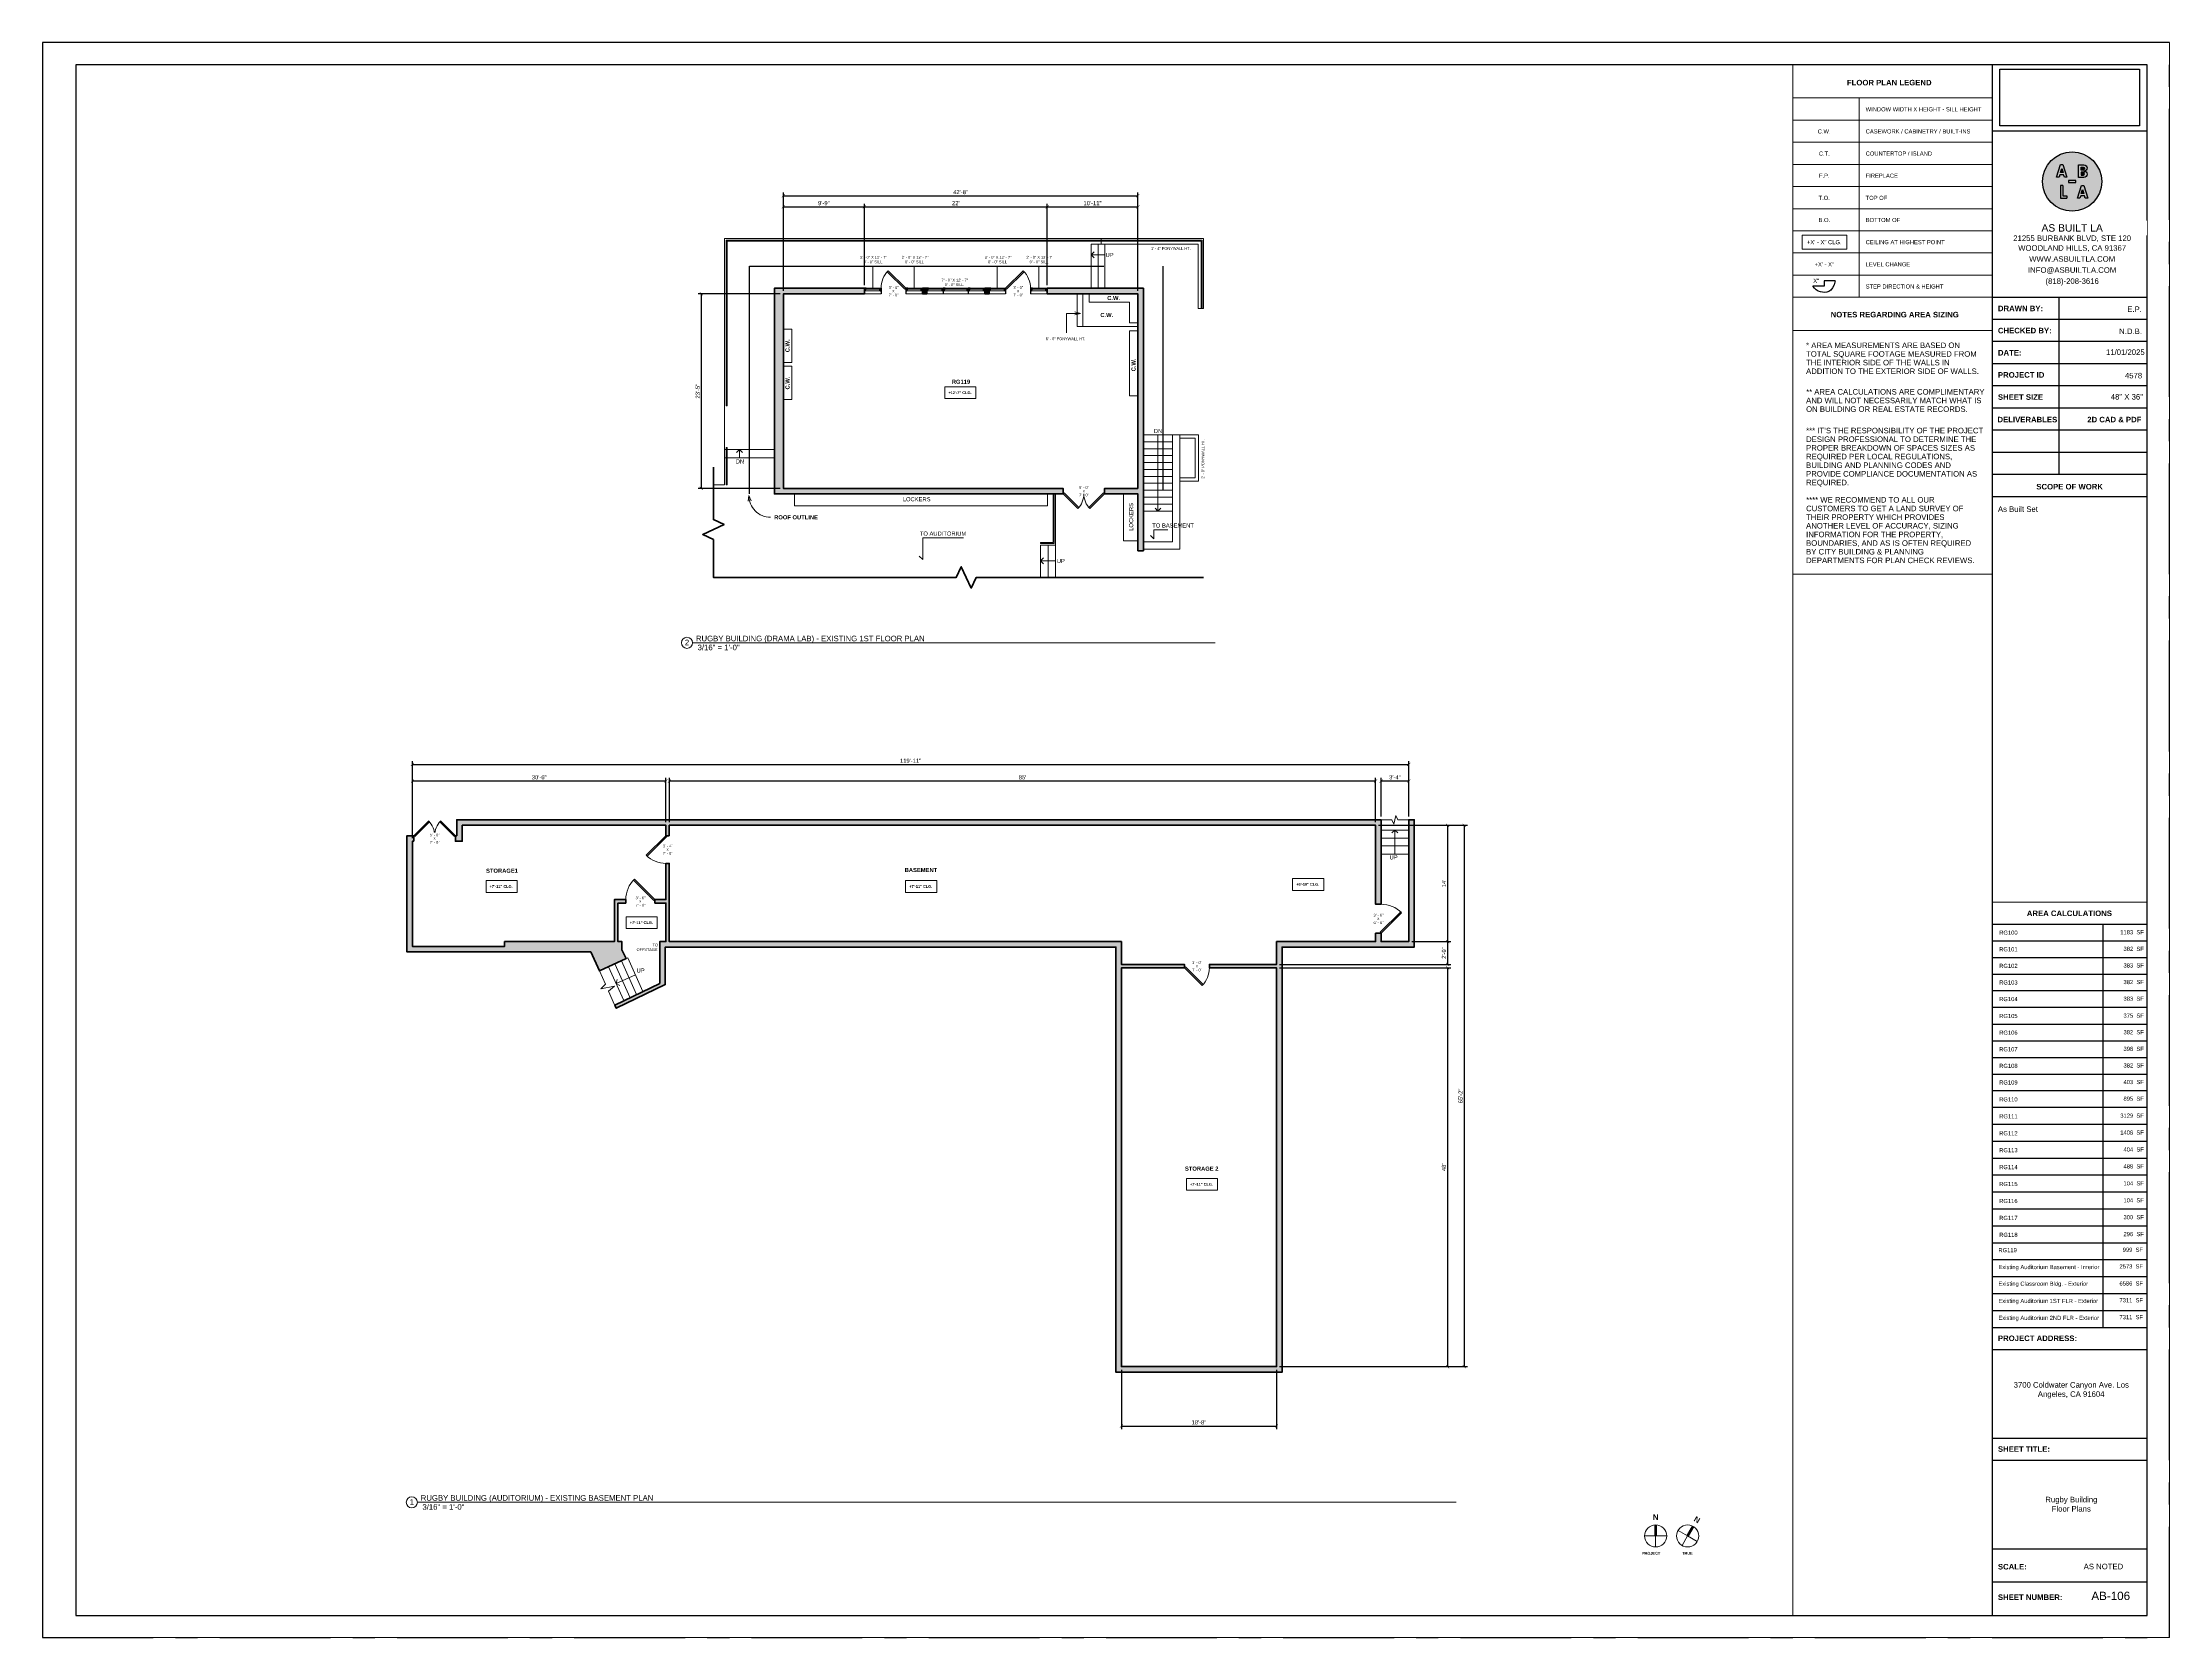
# Paper-space layout '7' of a CAD drawing. Header units: inches. Extents: x 0 to 48, y 0 to 36.
# The model-space entities are those that its viewports show. They can reach past a viewport. Long polylines and large blocks are cut down to what shows.
import ezdxf

# ---------------------------------------------------------------- set-up
doc = ezdxf.new("R2010")
doc.units = ezdxf.units.IN
doc.header["$MEASUREMENT"] = 0
doc.set_wipeout_variables(frame=1)
doc.linetypes.add('CENTERX2', pattern=[4, 2.5, -0.5, 0.5, -0.5])
doc.linetypes.add('HIDDEN2', pattern=[0.1875, 0.125, -0.0625])
for name, color, linetype, lineweight in [('A-ANNO', 2, 'Continuous', 5), ('A-ANNO-DIMS', 1, 'Continuous', 9), ('A-CASE', 4, 'Continuous', 9), ('A-DETAIL-1', 4, 'Continuous', 40), ('A-DETAIL-2', 20, 'Continuous', 25), ('A-DETAIL-3', 40, 'Continuous', 15), ('A-DOOR', 1, 'Continuous', 18), ('A-GLAZ', 2, 'Continuous', 30), ('A-HIDDEN', 2, 'HIDDEN2', 18), ('A-RAILING', 4, 'Continuous', 9), ('A-STRS', 4, 'Continuous', 9), ('A-WALL', 3, 'Continuous', 40), ('A-WINDOWS', 2, 'Continuous', 18)]:
    doc.layers.add(name, color=color, linetype=linetype, lineweight=lineweight)
doc.layers.add('A-HATCH', color=9, linetype='Continuous')
doc.layers.add('A-TB', color=7, linetype='Continuous')
doc.styles.add('Arial', font='arial.ttf')
doc.styles.add('Arial_1', font='arial.ttf', dxfattribs={"height": 0.0625})
doc.styles.add('Arial_2', font='arial.ttf', dxfattribs={"height": 3})
doc.styles.add('Arial_3', font='arial.ttf', dxfattribs={"height": 0.125})
doc.styles.add('Arial_4', font='arial.ttf', dxfattribs={"height": 3})
doc.styles.add('Arial_5', font='arial.ttf', dxfattribs={"height": 0.09375})
doc.styles.add('Arial_6', font='arial.ttf', dxfattribs={"height": 0.09375})
doc.styles.add('Arial_B', font='arialbd.ttf', dxfattribs={"height": 4.5})
doc.styles.add('Arial_B_1', font='arialbd.ttf', dxfattribs={"height": 3})
doc.styles.add('Arial_B_2', font='arialbd.ttf', dxfattribs={"height": 0.125})
doc.styles.add('Arial_B_3', font='arialbd.ttf', dxfattribs={"height": 0.0625})
doc.styles.add('Arial_B_4', font='arialbd.ttf', dxfattribs={"height": 0.0625})
doc.styles.add('JC', font='arial.ttf', dxfattribs={"height": 0.125})
doc.dimstyles.new('JC-DIMS', dxfattribs={"dimtxt": 0.125, "dimasz": 0.09375, "dimexe": 0.09375, "dimexo": 0.09375, "dimgap": 0.046875, "dimtad": 1, "dimdec": 1, "dimzin": 0, "dimdsep": 46, "dimlunit": 4, "dimtxsty": 'JC', "dimblk": 'ARCHTICK', "dimcen": 0.09, "dimclrd": 1, "dimclre": 1, "dimclrt": 256, "dimadec": 0, "dimazin": 0, "dimtfac": 1, "dimtdec": 1, "dimtofl": 0, "dimtmove": 1, "dimatfit": 3, "dimfxl": 1, "dimtolj": 1, "dimtzin": 0, "dimarcsym": 0})
picture_1 = doc.add_image_def('image1.png', size_in_pixel=(151, 61))

# ---------------------------------------------------------------- blocks, each defined once
blk = doc.blocks.new('JC_DOUBLE DOOR - DOUBLE DOOR-1511051-6-Drama Lab LVL')
at = {"layer": 'A-DOOR', "lineweight": 30}
for p, q in [((-30, 4), (-8.8, 25.2)), ((-28.6, 2.6), (-30, 4)), ((-7.4, 23.8), (-28.6, 2.6)), ((-8.8, 25.2), (-7.4, 23.8)), ((8.8, 25.2), (7.4, 23.8)), ((7.4, 23.8), (28.6, 2.6)), ((30, 4), (8.8, 25.2)), ((28.6, 2.6), (30, 4))]:
    blk.add_line(p, q, dxfattribs=at)
at = {"layer": 'A-DOOR', "lineweight": 9}
for centre, start, end in [((-30, 4), 360, 45), ((30, 4), 135, 180)]:
    blk.add_arc(centre, 30, start, end, dxfattribs=at)
blk = doc.blocks.new('JC_DOOR_SINGLE PANEL - SINGLE DOOR-1464558-6-Drama Lab LVL')
at = {"layer": 'A-DOOR', "lineweight": 30}
for p, q in [((-8.9, -28), (16.6, -2.6)), ((-7.5, -29.5), (-8.9, -28)), ((18, -4), (-7.5, -29.5)), ((16.6, -2.6), (18, -4))]:
    blk.add_line(p, q, dxfattribs=at)
at = {"layer": 'A-DOOR', "lineweight": 9}
blk.add_arc((18, -4), 36, 180, 225, dxfattribs=at)
blk = doc.blocks.new('JC_DOOR_SINGLE PANEL - SINGLE DOOR-1557721-6-Drama Lab LVL')
at = {"layer": 'A-DOOR', "lineweight": 30}
for p, q in [((-7.5, 29.5), (-8.9, 28)), ((-8.9, 28), (16.6, 2.6)), ((18, 4), (-7.5, 29.5)), ((16.6, 2.6), (18, 4))]:
    blk.add_line(p, q, dxfattribs=at)
at = {"layer": 'A-DOOR', "lineweight": 9}
blk.add_arc((18, 4), 36, 135, 180, dxfattribs=at)
blk = doc.blocks.new('Top Rail Type - Top Rail_Internal_-1557050-6-Drama Lab LVL')
at = {"layer": 'A-RAILING'}
blk.add_line((-145.9, -211.7), (-145.9, -211.9), dxfattribs=at)
blk.add_open_spline([(-127.1, -211.9), (-127.1, -211.9), (-127.1, -211.8), (-127.2, -211.8), (-127.2, -211.8), (-127.3, -211.7), (-127.3, -211.7)], degree=3, knots=[0.46086968, 0.46086968, 0.46086968, 0.46086968, 0.47916667, 0.5, 0.52083333, 0.53913032, 0.53913032, 0.53913032, 0.53913032], dxfattribs=at)
blk = doc.blocks.new('Top Rail Type - Top Rail_Internal_-V1-6-Drama Lab LVL')
at = {"layer": 'A-RAILING'}
for p, q in [((-127.9, -211), (-127.9, -140.8)), ((-126.4, -212.5), (-126.4, -140.8)), ((-145.9, -211), (-145.9, -212.5)), ((-145.9, -211), (-127.9, -211)), ((-145.9, -212.5), (-126.4, -212.5))]:
    blk.add_line(p, q, dxfattribs=at)
blk = doc.blocks.new('JC_FIXED WINDOW - MUNTIN - FIXED WINDOW-1557739-6-Drama Lab LVL')
at = {"layer": 'A-GLAZ'}
for p, q in [((-12, 4), (-12, -4)), ((-9.25, 4), (-12, 4)), ((-12, 0.5), (-10.75, 0.5)), ((-11.5, 4), (-11.5, 2.25)), ((-11.5, 2.25), (-10.75, 2.25)), ((-9.25, 2.25), (-10.75, 2.25)), ((-10.75, 2.25), (-10.75, 0.5)), ((-9.25, 4), (-9.25, 2.25)), ((9.25, 4), (12, 4)), ((9.25, 4), (9.25, 2.25)), ((9.25, 2.25), (11.5, 2.25)), ((10.75, 2.25), (10.75, 0.5)), ((10.75, 0.5), (12, 0.5)), ((11.5, 4), (11.5, 2.25)), ((12, 4), (12, -4))]:
    blk.add_line(p, q, dxfattribs=at)
at = {"layer": 'A-GLAZ', "lineweight": 9}
for p, q in [((10.75, 0.5), (-10.75, 0.5)), ((9.25, 4), (-9.25, 4))]:
    blk.add_line(p, q, dxfattribs=at)
at = {"layer": 'A-GLAZ', "lineweight": 40}
blk.add_line((-9.25, 3.125), (9.25, 3.125), dxfattribs=at)
at = {"layer": 'A-WINDOWS'}
for p, q in [((12, 4), (-12, 4)), ((-12, -4), (12, -4))]:
    blk.add_line(p, q, dxfattribs=at)
blk = doc.blocks.new('JC_FIXED WINDOW - MUNTIN - FIXED WINDOW-1558194-6-Drama Lab LVL')
at = {"layer": 'A-GLAZ'}
for p, q in [((-18, 4), (-18, -4)), ((-15.25, 4), (-18, 4)), ((-18, 0.5), (-16.75, 0.5)), ((-17.5, 4), (-17.5, 2.25)), ((-17.5, 2.25), (-16.75, 2.25)), ((-15.25, 2.25), (-16.75, 2.25)), ((-16.75, 2.25), (-16.75, 0.5)), ((-15.25, 4), (-15.25, 2.25)), ((15.25, 4), (18, 4)), ((15.25, 4), (15.25, 2.25)), ((15.25, 2.25), (17.5, 2.25)), ((16.75, 2.25), (16.75, 0.5)), ((16.75, 0.5), (18, 0.5)), ((17.5, 4), (17.5, 2.25)), ((18, 4), (18, -4))]:
    blk.add_line(p, q, dxfattribs=at)
at = {"layer": 'A-GLAZ', "lineweight": 9}
for p, q in [((16.75, 0.5), (-16.75, 0.5)), ((15.25, 4), (-15.25, 4))]:
    blk.add_line(p, q, dxfattribs=at)
at = {"layer": 'A-GLAZ', "lineweight": 40}
blk.add_line((-15.25, 3.125), (15.25, 3.125), dxfattribs=at)
at = {"layer": 'A-WINDOWS'}
for p, q in [((18, 4), (-18, 4)), ((-18, -4), (18, -4))]:
    blk.add_line(p, q, dxfattribs=at)
blk = doc.blocks.new('Top Rail Type - Top Rail_Internal_-1558779-6-Drama Lab LVL')
at = {"layer": 'A-RAILING'}
for p, q in [((86.5, 127.2), (86.7, 127.2)), ((-599.5, -13.7), (-599.3, -13.7))]:
    blk.add_line(p, q, dxfattribs=at)
for points in [[(-599.5, 225.3), (-599.5, 225.3), (-599.5, 225.3), (-599.4, 225.2), (-599.4, 225.2), (-599.4, 225.2), (-599.3, 225.2)], [(86.7, 225.3), (86.7, 225.3), (86.6, 225.3), (86.6, 225.2), (86.5, 225.2), (86.5, 225.2), (86.5, 225.2)]]:
    blk.add_open_spline(points, degree=3, knots=[0.46086968, 0.46086968, 0.46086968, 0.46086968, 0.47916667, 0.5, 0.52083333, 0.53913032, 0.53913032, 0.53913032, 0.53913032], dxfattribs=at)
blk = doc.blocks.new('Top Rail Type - Top Rail_Internal_-V2-6-Drama Lab LVL')
at = {"layer": 'A-RAILING'}
for p, q in [((-600.2, 226), (-600.2, -13.7)), ((87.3, 226), (-600.2, 226)), ((-598.7, 224.5), (-598.7, -13.7)), ((85.8, 224.5), (-598.7, 224.5)), ((85.8, 127.2), (85.8, 224.5)), ((87.3, 127.2), (87.3, 226)), ((85.8, 127.2), (87.3, 127.2)), ((-598.7, -13.7), (-600.2, -13.7))]:
    blk.add_line(p, q, dxfattribs=at)
blk = doc.blocks.new('Top Rail Type - Top Rail_Internal_-1558848-6-Drama Lab LVL')
at = {"layer": 'A-RAILING'}
for p, q in [((-599.3, -73.7), (-599.5, -73.7)), ((-599.5, -127.7), (-599.3, -127.7))]:
    blk.add_line(p, q, dxfattribs=at)
blk = doc.blocks.new('Top Rail Type - Top Rail_Internal_-V3-6-Drama Lab LVL')
at = {"layer": 'A-RAILING'}
for p, q in [((-598.7, -73.7), (-600.2, -73.7)), ((-600.2, -73.7), (-600.2, -127.7)), ((-598.7, -73.7), (-598.7, -127.7)), ((-598.7, -127.7), (-600.2, -127.7))]:
    blk.add_line(p, q, dxfattribs=at)
blk = doc.blocks.new('_ArchTick')
at = {"color": 0, "linetype": 'ByBlock', "const_width": 0.15}
blk.add_lwpolyline([(-0.5, -0.5), (0.5, 0.5)], dxfattribs=at)
blk = doc.blocks.new('*D1627')
at = {"layer": 'A-ANNO-DIMS', "color": 1, "lineweight": -2, "transparency": 16777216}
for p, q in [((33239.4, 4869.6), (33120.9, 4869.6)), ((33125.4, 4869.6), (33125.4, 4588.6)), ((33239.4, 4588.6), (33120.9, 4588.6))]:
    blk.add_line(p, q, dxfattribs=at)
at = {"layer": 'Defpoints', "color": 0, "transparency": 16777216}
for p in [(33243.9, 4869.6), (33125.4, 4588.6), (33243.9, 4588.6)]:
    blk.add_point(p, dxfattribs=at)
at = {"layer": 'A-ANNO-DIMS', "color": 1, "lineweight": -2, "transparency": 16777216, "xscale": 4.5, "yscale": 4.5, "zscale": 4.5}
for p, rotation in [((33125.4, 4869.6), 90), ((33125.4, 4588.6), 270)]:
    blk.add_blockref('_ArchTick', p, dxfattribs=dict(at, rotation=rotation))
at = {"layer": 'A-ANNO-DIMS', "color": 2, "transparency": 16777216, "insert": (33120.1, 4729.1), "char_height": 6, "width": 0.487, "attachment_point": 5, "rotation": 90, "style": 'JC'}
blk.add_mtext('\\A1;23\'-5"', dxfattribs=at)
blk = doc.blocks.new('*D1629')
at = {"layer": 'A-ANNO-DIMS', "color": 1, "lineweight": -2, "transparency": 16777216}
for p, q in [((33243.9, 4874.1), (33243.9, 5015.8)), ((33243.9, 5011.3), (33755.9, 5011.3)), ((33755.9, 4874.1), (33755.9, 5015.8))]:
    blk.add_line(p, q, dxfattribs=at)
at = {"layer": 'Defpoints', "color": 0, "transparency": 16777216}
for p in [(33755.9, 5011.3), (33243.9, 4869.6), (33755.9, 4869.6)]:
    blk.add_point(p, dxfattribs=at)
at = {"layer": 'A-ANNO-DIMS', "color": 1, "lineweight": -2, "transparency": 16777216, "xscale": 4.5, "yscale": 4.5, "zscale": 4.5, "rotation": 180}
blk.add_blockref('_ArchTick', (33243.9, 5011.3), dxfattribs=at)
at = {"layer": 'A-ANNO-DIMS', "color": 1, "lineweight": -2, "transparency": 16777216, "xscale": 4.5, "yscale": 4.5, "zscale": 4.5}
blk.add_blockref('_ArchTick', (33755.9, 5011.3), dxfattribs=at)
at = {"layer": 'A-ANNO-DIMS', "color": 2, "transparency": 16777216, "insert": (33499.9, 5016.6), "char_height": 6, "width": 0.487, "attachment_point": 5, "style": 'JC'}
blk.add_mtext('\\A1;42\'-8"', dxfattribs=at)
blk = doc.blocks.new('*D1631')
at = {"layer": 'A-ANNO-DIMS', "color": 1, "lineweight": -2, "transparency": 16777216}
for p, q in [((33243.9, 4874.1), (33243.9, 4999.8)), ((33243.9, 4995.3), (33360.9, 4995.3)), ((33360.9, 4882.1), (33360.9, 4999.8))]:
    blk.add_line(p, q, dxfattribs=at)
at = {"layer": 'Defpoints', "color": 0, "transparency": 16777216}
for p in [(33360.9, 4995.3), (33243.9, 4869.6), (33360.9, 4877.6)]:
    blk.add_point(p, dxfattribs=at)
at = {"layer": 'A-ANNO-DIMS', "color": 1, "lineweight": -2, "transparency": 16777216, "xscale": 4.5, "yscale": 4.5, "zscale": 4.5, "rotation": 180}
blk.add_blockref('_ArchTick', (33243.9, 4995.3), dxfattribs=at)
at = {"layer": 'A-ANNO-DIMS', "color": 1, "lineweight": -2, "transparency": 16777216, "xscale": 4.5, "yscale": 4.5, "zscale": 4.5}
blk.add_blockref('_ArchTick', (33360.9, 4995.3), dxfattribs=at)
at = {"layer": 'A-ANNO-DIMS', "color": 2, "transparency": 16777216, "insert": (33302.4, 5000.6), "char_height": 6, "width": 0.401, "attachment_point": 5, "style": 'JC'}
blk.add_mtext('\\A1;9\'-9"', dxfattribs=at)
blk = doc.blocks.new('*D1633')
at = {"layer": 'A-ANNO-DIMS', "color": 1, "lineweight": -2, "transparency": 16777216}
for p, q in [((33360.9, 4882.1), (33360.9, 4999.8)), ((33360.9, 4995.3), (33624.9, 4995.3)), ((33624.9, 4882.1), (33624.9, 4999.8))]:
    blk.add_line(p, q, dxfattribs=at)
at = {"layer": 'Defpoints', "color": 0, "transparency": 16777216}
for p in [(33624.9, 4995.3), (33360.9, 4877.6), (33624.9, 4877.6)]:
    blk.add_point(p, dxfattribs=at)
at = {"layer": 'A-ANNO-DIMS', "color": 1, "lineweight": -2, "transparency": 16777216, "xscale": 4.5, "yscale": 4.5, "zscale": 4.5, "rotation": 180}
blk.add_blockref('_ArchTick', (33360.9, 4995.3), dxfattribs=at)
at = {"layer": 'A-ANNO-DIMS', "color": 1, "lineweight": -2, "transparency": 16777216, "xscale": 4.5, "yscale": 4.5, "zscale": 4.5}
blk.add_blockref('_ArchTick', (33624.9, 4995.3), dxfattribs=at)
at = {"layer": 'A-ANNO-DIMS', "color": 2, "transparency": 16777216, "insert": (33492.9, 5000.6), "char_height": 6, "width": 0.487, "attachment_point": 5, "style": 'JC'}
blk.add_mtext("\\A1;22'", dxfattribs=at)
blk = doc.blocks.new('*D1635')
at = {"layer": 'A-ANNO-DIMS', "color": 1, "lineweight": -2, "transparency": 16777216}
for p, q in [((33624.9, 4882.1), (33624.9, 4999.8)), ((33624.9, 4995.3), (33755.9, 4995.3)), ((33755.9, 4874.1), (33755.9, 4999.8))]:
    blk.add_line(p, q, dxfattribs=at)
at = {"layer": 'Defpoints', "color": 0, "transparency": 16777216}
for p in [(33755.9, 4995.3), (33624.9, 4877.6), (33755.9, 4869.6)]:
    blk.add_point(p, dxfattribs=at)
at = {"layer": 'A-ANNO-DIMS', "color": 1, "lineweight": -2, "transparency": 16777216, "xscale": 4.5, "yscale": 4.5, "zscale": 4.5, "rotation": 180}
blk.add_blockref('_ArchTick', (33624.9, 4995.3), dxfattribs=at)
at = {"layer": 'A-ANNO-DIMS', "color": 1, "lineweight": -2, "transparency": 16777216, "xscale": 4.5, "yscale": 4.5, "zscale": 4.5}
blk.add_blockref('_ArchTick', (33755.9, 4995.3), dxfattribs=at)
at = {"layer": 'A-ANNO-DIMS', "color": 2, "transparency": 16777216, "insert": (33690.4, 5000.6), "char_height": 6, "width": 0.574, "attachment_point": 5, "style": 'JC'}
blk.add_mtext('\\A1;10\'-11"', dxfattribs=at)
blk = doc.blocks.new('JC- existing door Tag_quad - JC- existing door Tag_quad-839775-6-Drama Lab LVL')
at = {"layer": 'A-ANNO', "insert": (-0.023, 0.038), "char_height": 0.0625, "width": 0.0505, "attachment_point": 1, "style": 'Arial_2', "bg_fill": 3, "box_fill_scale": 1.25, "bg_fill_color": 256, "bg_fill_true_color": 13158600, "bg_fill_transparency": 0}
blk.add_mtext('x', dxfattribs=at)
blk = doc.blocks.new('JC_TB_48x36 - JC_TB_4836-1441736-Floor Plans')
at = {"layer": 'A-TB'}
for p, q in [((-0.003, 24.012), (-0.003, -11.988)), ((47.997, 24.012), (-0.003, 24.012)), ((47.997, -11.988), (47.997, 24.012)), ((0.747, 23.512), (0.747, -11.488)), ((47.497, 23.512), (0.747, 23.512)), ((47.497, 15.262), (43.997, 15.262)), ((47.497, 14.762), (43.997, 14.762)), ((43.997, -9.988), (47.497, -9.988)), ((47.497, -10.738), (43.997, -10.738)), ((0.747, -11.488), (47.497, -11.488)), ((-0.003, -11.988), (47.997, -11.988))]:
    blk.add_line(p, q, dxfattribs=at)
at = {"layer": 'A-TB', "char_height": 0.125, "attachment_point": 1, "bg_fill": 3, "box_fill_scale": 1.25, "bg_fill_color": 256, "bg_fill_true_color": 13158600, "bg_fill_transparency": 0}
for s, insert, width, style in [('DRAWN BY:', (44.126, 18.073), 1.22463, 'Arial_B_2'), ('CHECKED BY:', (44.126, 17.573), 1.4645, 'Arial_B_2'), ('DATE:', (44.126, 17.073), 0.63441, 'Arial_B_2'), ('PROJECT ID', (44.126, 16.573), 1.26566, 'Arial_B_2'), ('SHEET SIZE', (44.126, 16.073), 1.23725, 'Arial_B_2'), ('48" X 36"', (46.673, 16.078), 0.87428, 'Arial_3'), ('SCOPE OF WORK', (44.992, 14.05), 1.82747, 'Arial_B_2'), ('PROJECT ADDRESS:', (44.126, -5.172), 2.14941, 'Arial_B_2'), ('SHEET TITLE:', (44.126, -7.672), 1.42031, 'Arial_B_2'), ('SCALE:', (44.126, -10.328), 0.77959, 'Arial_B_2'), ('AS NOTED', (46.061, -10.323), 1.08259, 'Arial_3'), ('SHEET NUMBER:', (44.126, -11.016), 1.76434, 'Arial_B_2')]:
    blk.add_mtext(s, dxfattribs=dict(at, insert=insert, width=width, style=style))
at = {"layer": 'A-TB'}
for p, q in [((43.997, 23.512), (43.997, -11.488)), ((47.497, -11.488), (47.497, 23.512)), ((47.497, 18.262), (43.997, 18.262)), ((45.497, 18.262), (45.497, 14.262)), ((47.497, 17.762), (43.997, 17.762)), ((47.497, 17.262), (43.997, 17.262)), ((47.497, 16.762), (43.997, 16.762)), ((47.497, 16.262), (43.997, 16.262)), ((47.497, 15.762), (43.997, 15.762)), ((47.497, 14.262), (43.997, 14.262)), ((47.497, 13.762), (43.997, 13.762)), ((43.997, -4.988), (47.497, -4.988)), ((43.997, -5.488), (47.497, -5.488)), ((43.997, -7.488), (47.497, -7.488)), ((43.997, -7.988), (47.497, -7.988))]:
    blk.add_line(p, q, dxfattribs=at)
blk = doc.blocks.new('north arrow - north arrow-1258243-Floor Plans')
at = {"layer": 'A-ANNO'}
h = blk.add_hatch(color=256, dxfattribs=at)
edge = h.paths.add_edge_path()
edge.add_line((0.031, 0), (-0.031, 0))
edge.add_line((-0.031, 0), (-0.031, 0.248))
edge.add_arc((0, 0), 0.25, 82.8192, 97.1808, ccw=False)
edge.add_line((0.031, 0.248), (0.031, 0))
at = {"layer": 'A-ANNO', "lineweight": 20}
for q in [(-0.25, 0), (0.25, 0), (0, -0.25)]:
    blk.add_line((0, 0), q, dxfattribs=at)
at = {"layer": 'A-ANNO'}
blk.add_circle((0, 0), 0.25, dxfattribs=at)
at = {"layer": 'A-ANNO', "insert": (-0.062, 0.486), "char_height": 0.125, "width": 0.1515, "attachment_point": 1, "style": 'Arial_B_2', "bg_fill": 3, "box_fill_scale": 1.25, "bg_fill_color": 256, "bg_fill_true_color": 13158600, "bg_fill_transparency": 0}
blk.add_mtext('\\fArial|b1|i0|c0|p34|;N', dxfattribs=at)
blk = doc.blocks.new('Viewport - View Title-2281-Floor Plans')
at = {"layer": 'A-ANNO'}
for start, end in [(0, 180), (180, 360)]:
    blk.add_arc((-0.125, 0), 0.125, start, end, dxfattribs=at)
blk = doc.blocks.new('Logo - ABLA - CAD Format')
at = {"layer": 'A-HATCH', "true_color": 0xc9ee63}
h = blk.add_hatch(color=71, dxfattribs=at)
h.dxf.hatch_style = 1
h.paths.add_polyline_path([(-0.71, 0.89), (-0.79, 0.62), (-0.62, 0.62)], flags=0)
h.paths.add_polyline_path([(0.6, 0.78), (0.74, 0.78, 1), (0.74, 0.98), (0.6, 0.98)], flags=0)
h.paths.add_polyline_path([(0.6, 0.44), (0.74, 0.44, 1), (0.74, 0.63), (0.6, 0.63)], flags=0)
h.paths.add_polyline_path([(0.62, -0.8), (0.79, -0.8), (0.71, -0.53)], flags=0)
h.paths.add_polyline_path([(-2, 0, 1), (2, 0, 1)])
h.paths.add_polyline_path([(0.8, 0.28), (0.44, 0.28), (0.44, 1.13), (0.8, 1.13, -1), (0.8, 0.71, -1)], flags=16)
h.paths.add_polyline_path([(0.74, 0.44), (0.6, 0.44), (0.6, 0.63), (0.74, 0.63, -1)], flags=0)
h.paths.add_polyline_path([(0.79, -0.27), (1.05, -1.12), (0.89, -1.12), (0.84, -0.96), (0.58, -0.96), (0.53, -1.12), (0.37, -1.12), (0.63, -0.27)], flags=16)
h.paths.add_polyline_path([(0.74, 0.78), (0.6, 0.78), (0.6, 0.98), (0.74, 0.98, -1)], flags=0)
h.paths.add_polyline_path([(0.71, -0.53), (0.79, -0.8), (0.62, -0.8)], flags=0)
h.paths.add_polyline_path([(0.25, 0.06), (0.25, -0.06), (-0.25, -0.06), (-0.25, 0.06)], flags=16)
h.paths.add_polyline_path([(-0.37, 0.3), (-0.53, 0.3), (-0.58, 0.46), (-0.84, 0.46), (-0.89, 0.3), (-1.05, 0.3), (-0.79, 1.15), (-0.63, 1.15)], flags=16)
h.paths.add_polyline_path([(-0.63, -0.27), (-0.63, -0.96), (-0.37, -0.96), (-0.37, -1.12), (-0.79, -1.12), (-0.79, -0.27)], flags=16)
h.paths.add_polyline_path([(-0.62, 0.62), (-0.79, 0.62), (-0.71, 0.89)], flags=0)
at = {"layer": 'A-HATCH'}
h = blk.add_hatch(color=250, dxfattribs=at)
h.dxf.hatch_style = 1
h.paths.add_polyline_path([(-0.63, 1.15), (-0.79, 1.15), (-1.05, 0.3), (-0.89, 0.3), (-0.84, 0.46), (-0.58, 0.46), (-0.53, 0.3), (-0.37, 0.3)])
h.paths.add_polyline_path([(-0.62, 0.62), (-0.79, 0.62), (-0.71, 0.89)], flags=16)
h.paths.add_polyline_path([(0.44, 0.28), (0.8, 0.28, 1), (0.8, 0.71, 1), (0.8, 1.13), (0.44, 1.13)])
h.paths.add_polyline_path([(0.6, 0.44), (0.6, 0.63), (0.74, 0.63, -1), (0.74, 0.44)], flags=16)
h.paths.add_polyline_path([(0.6, 0.78), (0.6, 0.98), (0.74, 0.98, -1), (0.74, 0.78)], flags=16)
h.paths.add_polyline_path([(0.37, -1.12), (0.53, -1.12), (0.58, -0.96), (0.84, -0.96), (0.89, -1.12), (1.05, -1.12), (0.79, -0.27), (0.63, -0.27)])
h.paths.add_polyline_path([(0.71, -0.53), (0.79, -0.8), (0.62, -0.8)], flags=16)
h.paths.add_polyline_path([(0.25, -0.06), (0.25, 0.06), (-0.25, 0.06), (-0.25, -0.06)])
h.paths.add_polyline_path([(-0.79, -1.12), (-0.37, -1.12), (-0.37, -0.96), (-0.63, -0.96), (-0.63, -0.27), (-0.79, -0.27)])
at = {"layer": 'A-HATCH', "true_color": 0xc9ee63}
h = blk.add_hatch(color=71, dxfattribs=at)
h.dxf.hatch_style = 1
h.paths.add_polyline_path([(-0.71, 0.89), (-0.79, 0.62), (-0.62, 0.62)])
h.paths.add_polyline_path([(0.74, 0.78, 1), (0.74, 0.98), (0.6, 0.98), (0.6, 0.78)])
h.paths.add_polyline_path([(0.6, 0.63), (0.6, 0.44), (0.74, 0.44, 1), (0.74, 0.63)])
h.paths.add_polyline_path([(0.62, -0.8), (0.79, -0.8), (0.71, -0.53)])
blk.add_circle((0, 0), 2)
at = {"layer": 'A-HATCH', "color": 250}
for points in [[(-0.63, 1.15), (-0.37, 0.3), (-0.53, 0.3), (-0.58, 0.46), (-0.84, 0.46), (-0.89, 0.3), (-1.05, 0.3), (-0.79, 1.15)], [(-0.71, 0.89), (-0.62, 0.62), (-0.79, 0.62)], [(0.25, 0.06), (-0.25, 0.06), (-0.25, -0.06), (0.25, -0.06)], [(0.79, -0.27), (1.05, -1.12), (0.89, -1.12), (0.84, -0.96), (0.58, -0.96), (0.53, -1.12), (0.37, -1.12), (0.63, -0.27)], [(0.71, -0.53), (0.79, -0.8), (0.62, -0.8)]]:
    blk.add_lwpolyline(points, close=True, dxfattribs=at)
for points in [[(0.8, 0.71, -1), (0.8, 0.28), (0.44, 0.28), (0.44, 1.13), (0.8, 1.13, -1)], [(0.6, 0.98), (0.74, 0.98, -1), (0.74, 0.78), (0.6, 0.78)], [(0.6, 0.44), (0.74, 0.44, 1), (0.74, 0.63), (0.6, 0.63)]]:
    blk.add_lwpolyline(points, format="xyb", close=True, dxfattribs=at)
for points in [[(-0.79, -0.27), (-0.79, -1.12), (-0.37, -1.12)], [(-0.63, -0.27), (-0.79, -0.27)], [(-0.63, -0.27), (-0.63, -0.96), (-0.37, -0.96)], [(-0.37, -0.96), (-0.37, -1.12)]]:
    blk.add_lwpolyline(points, dxfattribs=at)
blk = doc.blocks.new('TB-INFO-ABLA')
blk.add_wipeout([(168, 180), (168, 0), (0, 0), (0, 180)])
blk.add_wipeout([(168, 180), (168, 0), (0, 0), (0, 180)])
at = {"xscale": 16, "yscale": 16, "zscale": 16}
blk.add_blockref('Logo - ABLA - CAD Format', (86.6, 125.4), dxfattribs=at)
at = {"char_height": 6, "width": 168.619, "attachment_point": 2, "style": 'JC', "bg_fill": 2}
for s, insert in [('21255 BURBANK BLVD, STE 120', (86.6, 67)), ('(818)-208-3616', (86.6, 20.5))]:
    blk.add_mtext(s, dxfattribs=dict(at, insert=insert))
for s, insert in [('WOODLAND HILLS, CA 91367', (86.6, 56.4)), ('INFO@ASBUILTLA.COM', (86.6, 32.5))]:
    blk.add_mtext(s, dxfattribs=dict(at, insert=insert))
at = {"insert": (86.6, 44.5), "char_height": 6, "width": 168.619, "attachment_point": 2, "style": 'JC', "bg_fill": 2}
blk.add_mtext('WWW.ASBUILTLA.COM', dxfattribs=at)
blk.add_lwpolyline([(168, 180), (0, 180), (0, 0), (168, 0)], close=True)
at = {"insert": (86.6, 75.1), "char_height": 8, "width": 154.347, "attachment_point": 5, "style": 'JC', "bg_fill": 2}
blk.add_mtext('AS BUILT LA ', dxfattribs=at)
blk = doc.blocks.new('Generic Models 7 - Generic Models 7-1495681-2-Basement - Auditorium')
for p, q in [((-1100, -341.1), (-1092.6, -337.9)), ((-1092.6, -337.9), (-1083.3, -333.7)), ((-1070.8, -386.6), (-1092.6, -337.9)), ((-1061.6, -382.2), (-1083.3, -333.7)), ((-1089.3, -395.4), (-1111.3, -346.4)), ((-1080.1, -391.1), (-1102, -342.1)), ((-1086.7, -394.2), (-1089.3, -395.4))]:
    blk.add_line(p, q)
blk = doc.blocks.new('JC_DOUBLE DOOR - DOUBLE DOOR-1511051-2-Basement - Auditorium')
at = {"layer": 'A-DOOR', "lineweight": 20}
for p, q in [((-30, 4), (-8.8, 25.2)), ((-28.6, 2.6), (-30, 4)), ((-7.4, 23.8), (-28.6, 2.6)), ((-8.8, 25.2), (-7.4, 23.8)), ((8.8, 25.2), (7.4, 23.8)), ((7.4, 23.8), (28.6, 2.6)), ((30, 4), (8.8, 25.2)), ((28.6, 2.6), (30, 4))]:
    blk.add_line(p, q, dxfattribs=at)
at = {"layer": 'A-DOOR', "lineweight": 9}
for centre, start, end in [((-30, 4), 360, 45), ((30, 4), 135, 180)]:
    blk.add_arc(centre, 30, start, end, dxfattribs=at)
blk = doc.blocks.new('JC_DOOR_SINGLE PANEL - SINGLE DOOR-1540977-2-Basement - Auditorium')
at = {"layer": 'A-DOOR', "lineweight": 20}
for p, q in [((-8.7, 32.2), (-10.1, 30.8)), ((-10.1, 30.8), (19.6, 1.1)), ((21, 2.5), (-8.7, 32.2)), ((19.6, 1.1), (21, 2.5))]:
    blk.add_line(p, q, dxfattribs=at)
at = {"layer": 'A-DOOR', "lineweight": 9}
blk.add_arc((21, 2.5), 42, 135, 180, dxfattribs=at)
blk = doc.blocks.new('JC_DOOR_SINGLE PANEL - SINGLE DOOR-1511517-2-Basement - Auditorium')
at = {"layer": 'A-DOOR', "lineweight": 20}
for p, q in [((-8.3, 30.8), (-9.7, 29.4)), ((20, 2.5), (-8.3, 30.8)), ((-9.7, 29.4), (18.6, 1.1)), ((18.6, 1.1), (20, 2.5))]:
    blk.add_line(p, q, dxfattribs=at)
at = {"layer": 'A-DOOR', "lineweight": 9}
blk.add_arc((20, 2.5), 40, 135, 180, dxfattribs=at)
blk = doc.blocks.new('JC_DOOR_SINGLE PANEL - SINGLE DOOR-1512063-2-Basement - Auditorium')
at = {"layer": 'A-DOOR', "lineweight": 20}
for p, q in [((-7.5, 28), (-8.9, 26.5)), ((-8.9, 26.5), (16.6, 1.1)), ((18, 2.5), (-7.5, 28)), ((16.6, 1.1), (18, 2.5))]:
    blk.add_line(p, q, dxfattribs=at)
at = {"layer": 'A-DOOR', "lineweight": 9}
blk.add_arc((18, 2.5), 36, 135, 180, dxfattribs=at)
blk = doc.blocks.new('JC_DOOR_SINGLE PANEL - SINGLE DOOR-1512510-2-Basement - Auditorium')
at = {"layer": 'A-DOOR', "lineweight": 20}
for p, q in [((-8.7, 33.7), (-10.1, 32.3)), ((-10.1, 32.3), (19.6, 2.6)), ((21, 4), (-8.7, 33.7)), ((19.6, 2.6), (21, 4))]:
    blk.add_line(p, q, dxfattribs=at)
at = {"layer": 'A-DOOR', "lineweight": 9}
blk.add_arc((21, 4), 42, 135, 180, dxfattribs=at)
blk = doc.blocks.new('*D1775')
at = {"layer": 'A-ANNO-DIMS', "color": 1, "lineweight": -2, "transparency": 16777216}
for p, q in [((32708.2, 4083.4), (32708.2, 4170.4)), ((32708.2, 4165.9), (33074.2, 4165.9)), ((33074.2, 4106.4), (33074.2, 4170.4))]:
    blk.add_line(p, q, dxfattribs=at)
at = {"layer": 'Defpoints', "color": 0, "transparency": 16777216}
for p in [(33074.2, 4165.9), (33074.2, 4101.9), (32708.2, 4078.9)]:
    blk.add_point(p, dxfattribs=at)
at = {"layer": 'A-ANNO-DIMS', "color": 1, "lineweight": -2, "transparency": 16777216, "xscale": 4.5, "yscale": 4.5, "zscale": 4.5, "rotation": 180}
blk.add_blockref('_ArchTick', (32708.2, 4165.9), dxfattribs=at)
at = {"layer": 'A-ANNO-DIMS', "color": 1, "lineweight": -2, "transparency": 16777216, "xscale": 4.5, "yscale": 4.5, "zscale": 4.5}
blk.add_blockref('_ArchTick', (33074.2, 4165.9), dxfattribs=at)
at = {"layer": 'A-ANNO-DIMS', "color": 2, "transparency": 16777216, "insert": (32891.2, 4171.2), "char_height": 6, "width": 0.487, "attachment_point": 5, "style": 'JC'}
blk.add_mtext('\\A1;30\'-6"', dxfattribs=at)
blk = doc.blocks.new('*D1777')
at = {"layer": 'A-ANNO-DIMS', "color": 1, "lineweight": -2, "transparency": 16777216}
for p, q in [((33732.2, 3315.4), (33732.2, 3229.6)), ((33956.2, 3315.4), (33956.2, 3229.6)), ((33732.2, 3234.1), (33956.2, 3234.1))]:
    blk.add_line(p, q, dxfattribs=at)
at = {"layer": 'Defpoints', "color": 0, "transparency": 16777216}
for p in [(33732.2, 3319.9), (33956.2, 3319.9), (33956.2, 3234.1)]:
    blk.add_point(p, dxfattribs=at)
at = {"layer": 'A-ANNO-DIMS', "color": 1, "lineweight": -2, "transparency": 16777216, "xscale": 4.5, "yscale": 4.5, "zscale": 4.5, "rotation": 180}
blk.add_blockref('_ArchTick', (33732.2, 3234.1), dxfattribs=at)
at = {"layer": 'A-ANNO-DIMS', "color": 1, "lineweight": -2, "transparency": 16777216, "xscale": 4.5, "yscale": 4.5, "zscale": 4.5}
blk.add_blockref('_ArchTick', (33956.2, 3234.1), dxfattribs=at)
at = {"layer": 'A-ANNO-DIMS', "color": 2, "transparency": 16777216, "insert": (33844.2, 3239.4), "char_height": 6, "width": 0.487, "attachment_point": 5, "style": 'JC'}
blk.add_mtext('\\A1;18\'-8"', dxfattribs=at)
blk = doc.blocks.new('*D1779')
at = {"layer": 'A-ANNO-DIMS', "color": 1, "lineweight": -2, "transparency": 16777216}
for p, q in [((33079.2, 4106.4), (33079.2, 4170.4)), ((33079.2, 4165.9), (34099.2, 4165.9)), ((34099.2, 4106.4), (34099.2, 4170.4))]:
    blk.add_line(p, q, dxfattribs=at)
at = {"layer": 'Defpoints', "color": 0, "transparency": 16777216}
for p in [(34099.2, 4165.9), (33079.2, 4101.9), (34099.2, 4101.9)]:
    blk.add_point(p, dxfattribs=at)
at = {"layer": 'A-ANNO-DIMS', "color": 1, "lineweight": -2, "transparency": 16777216, "xscale": 4.5, "yscale": 4.5, "zscale": 4.5, "rotation": 180}
blk.add_blockref('_ArchTick', (33079.2, 4165.9), dxfattribs=at)
at = {"layer": 'A-ANNO-DIMS', "color": 1, "lineweight": -2, "transparency": 16777216, "xscale": 4.5, "yscale": 4.5, "zscale": 4.5}
blk.add_blockref('_ArchTick', (34099.2, 4165.9), dxfattribs=at)
at = {"layer": 'A-ANNO-DIMS', "color": 2, "transparency": 16777216, "insert": (33589.2, 4171.2), "char_height": 6, "width": 0.487, "attachment_point": 5, "style": 'JC'}
blk.add_mtext("\\A1;85'", dxfattribs=at)
blk = doc.blocks.new('*D1745')
at = {"layer": 'A-ANNO-DIMS', "color": 1, "lineweight": -2, "transparency": 16777216}
for p, q in [((34107.2, 4114.4), (34107.2, 4170.4)), ((34107.2, 4165.9), (34147.2, 4165.9)), ((34147.2, 4114.4), (34147.2, 4170.4))]:
    blk.add_line(p, q, dxfattribs=at)
at = {"layer": 'Defpoints', "color": 0, "transparency": 16777216}
for p in [(34147.2, 4165.9), (34107.2, 4109.9), (34147.2, 4109.9)]:
    blk.add_point(p, dxfattribs=at)
at = {"layer": 'A-ANNO-DIMS', "color": 1, "lineweight": -2, "transparency": 16777216, "xscale": 4.5, "yscale": 4.5, "zscale": 4.5, "rotation": 180}
blk.add_blockref('_ArchTick', (34107.2, 4165.9), dxfattribs=at)
at = {"layer": 'A-ANNO-DIMS', "color": 1, "lineweight": -2, "transparency": 16777216, "xscale": 4.5, "yscale": 4.5, "zscale": 4.5}
blk.add_blockref('_ArchTick', (34147.2, 4165.9), dxfattribs=at)
at = {"layer": 'A-ANNO-DIMS', "color": 2, "transparency": 16777216, "insert": (34127.2, 4171.2), "char_height": 6, "width": 0.401, "attachment_point": 5, "style": 'JC'}
blk.add_mtext('\\A1;3\'-4"', dxfattribs=at)
blk = doc.blocks.new('*D1747')
at = {"layer": 'A-ANNO-DIMS', "color": 1, "lineweight": -2, "transparency": 16777216}
for p, q in [((32708.2, 4083.4), (32708.2, 4194.4)), ((32708.2, 4189.9), (34147.2, 4189.9)), ((34147.2, 4114.4), (34147.2, 4194.4))]:
    blk.add_line(p, q, dxfattribs=at)
at = {"layer": 'Defpoints', "color": 0, "transparency": 16777216}
for p in [(34147.2, 4189.9), (34147.2, 4109.9), (32708.2, 4078.9)]:
    blk.add_point(p, dxfattribs=at)
at = {"layer": 'A-ANNO-DIMS', "color": 1, "lineweight": -2, "transparency": 16777216, "xscale": 4.5, "yscale": 4.5, "zscale": 4.5, "rotation": 180}
blk.add_blockref('_ArchTick', (32708.2, 4189.9), dxfattribs=at)
at = {"layer": 'A-ANNO-DIMS', "color": 1, "lineweight": -2, "transparency": 16777216, "xscale": 4.5, "yscale": 4.5, "zscale": 4.5}
blk.add_blockref('_ArchTick', (34147.2, 4189.9), dxfattribs=at)
at = {"layer": 'A-ANNO-DIMS', "color": 2, "transparency": 16777216, "insert": (33427.7, 4195.2), "char_height": 6, "width": 0.66, "attachment_point": 5, "style": 'JC'}
blk.add_mtext('\\A1;119\'-11"', dxfattribs=at)
blk = doc.blocks.new('*D1749')
at = {"layer": 'A-ANNO-DIMS', "color": 1, "lineweight": -2, "transparency": 16777216}
for p, q in [((33960.7, 3895.9), (34207.8, 3895.9)), ((34203.3, 3895.9), (34203.3, 3319.9)), ((33960.7, 3319.9), (34207.8, 3319.9))]:
    blk.add_line(p, q, dxfattribs=at)
at = {"layer": 'Defpoints', "color": 0, "transparency": 16777216}
for p in [(33956.2, 3895.9), (33956.2, 3319.9), (34203.3, 3319.9)]:
    blk.add_point(p, dxfattribs=at)
at = {"layer": 'A-ANNO-DIMS', "color": 1, "lineweight": -2, "transparency": 16777216, "xscale": 4.5, "yscale": 4.5, "zscale": 4.5}
for p, rotation in [((34203.3, 3895.9), 90), ((34203.3, 3319.9), 270)]:
    blk.add_blockref('_ArchTick', p, dxfattribs=dict(at, rotation=rotation))
at = {"layer": 'A-ANNO-DIMS', "color": 2, "transparency": 16777216, "insert": (34198, 3607.9), "char_height": 6, "width": 0.487, "attachment_point": 5, "rotation": 90, "style": 'JC'}
blk.add_mtext("\\A1;48'", dxfattribs=at)
blk = doc.blocks.new('*D1751')
at = {"layer": 'A-ANNO-DIMS', "color": 1, "lineweight": -2, "transparency": 16777216}
for p, q in [((34103.7, 4101.9), (34231.8, 4101.9)), ((34227.3, 4101.9), (34227.3, 3319.9)), ((33960.7, 3319.9), (34231.8, 3319.9))]:
    blk.add_line(p, q, dxfattribs=at)
at = {"layer": 'Defpoints', "color": 0, "transparency": 16777216}
for p in [(34099.2, 4101.9), (33956.2, 3319.9), (34227.3, 3319.9)]:
    blk.add_point(p, dxfattribs=at)
at = {"layer": 'A-ANNO-DIMS', "color": 1, "lineweight": -2, "transparency": 16777216, "xscale": 4.5, "yscale": 4.5, "zscale": 4.5}
for p, rotation in [((34227.3, 4101.9), 90), ((34227.3, 3319.9), 270)]:
    blk.add_blockref('_ArchTick', p, dxfattribs=dict(at, rotation=rotation))
at = {"layer": 'A-ANNO-DIMS', "color": 2, "transparency": 16777216, "insert": (34222, 3710.9), "char_height": 6, "width": 0.487, "attachment_point": 5, "rotation": 90, "style": 'JC'}
blk.add_mtext('\\A1;65\'-2"', dxfattribs=at)
blk = doc.blocks.new('*D1753')
at = {"layer": 'A-ANNO-DIMS', "color": 1, "lineweight": -2, "transparency": 16777216}
for p, q in [((34103.7, 4101.9), (34207.8, 4101.9)), ((34203.3, 4101.9), (34203.3, 3933.9)), ((34151.7, 3933.9), (34207.8, 3933.9))]:
    blk.add_line(p, q, dxfattribs=at)
at = {"layer": 'Defpoints', "color": 0, "transparency": 16777216}
for p in [(34099.2, 4101.9), (34147.2, 3933.9), (34203.3, 3933.9)]:
    blk.add_point(p, dxfattribs=at)
at = {"layer": 'A-ANNO-DIMS', "color": 1, "lineweight": -2, "transparency": 16777216, "xscale": 4.5, "yscale": 4.5, "zscale": 4.5}
for p, rotation in [((34203.3, 4101.9), 90), ((34203.3, 3933.9), 270)]:
    blk.add_blockref('_ArchTick', p, dxfattribs=dict(at, rotation=rotation))
at = {"layer": 'A-ANNO-DIMS', "color": 2, "transparency": 16777216, "insert": (34198, 4017.9), "char_height": 6, "width": 0.487, "attachment_point": 5, "rotation": 90, "style": 'JC'}
blk.add_mtext("\\A1;14'", dxfattribs=at)
blk = doc.blocks.new('*D1755')
at = {"layer": 'A-ANNO-DIMS', "color": 1, "lineweight": -2, "transparency": 16777216}
for p, q in [((34151.7, 3933.9), (34207.8, 3933.9)), ((34203.3, 3933.9), (34203.3, 3900.9)), ((33960.7, 3900.9), (34207.8, 3900.9))]:
    blk.add_line(p, q, dxfattribs=at)
at = {"layer": 'Defpoints', "color": 0, "transparency": 16777216}
for p in [(34147.2, 3933.9), (33956.2, 3900.9), (34203.3, 3900.9)]:
    blk.add_point(p, dxfattribs=at)
at = {"layer": 'A-ANNO-DIMS', "color": 1, "lineweight": -2, "transparency": 16777216, "xscale": 4.5, "yscale": 4.5, "zscale": 4.5}
for p, rotation in [((34203.3, 3933.9), 90), ((34203.3, 3900.9), 270)]:
    blk.add_blockref('_ArchTick', p, dxfattribs=dict(at, rotation=rotation))
at = {"layer": 'A-ANNO-DIMS', "color": 2, "transparency": 16777216, "insert": (34198, 3917.4), "char_height": 6, "width": 0.401, "attachment_point": 5, "rotation": 90, "style": 'JC'}
blk.add_mtext('\\A1;2\'-9"', dxfattribs=at)
blk = doc.blocks.new('JC- existing door Tag_quad - JC- existing door Tag_quad-839775-2-Basement - Auditorium')
at = {"layer": 'A-ANNO', "insert": (-0.023, 0.038), "char_height": 0.0625, "width": 0.0505, "attachment_point": 1, "style": 'Arial_2', "bg_fill": 3, "box_fill_scale": 1.25, "bg_fill_color": 256, "bg_fill_true_color": 13158600, "bg_fill_transparency": 0}
blk.add_mtext('x', dxfattribs=at)

msp = doc.modelspace()

# ---------------------------------------------------------------- linework, layer by layer
at = {"layer": 'A-ANNO'}
for p, q in [((33688.368, 4926.039), (33692.61, 4930.282)), ((33708.368, 4926.039), (33688.368, 4926.039)), ((33688.368, 4926.039), (33692.61, 4921.796)), ((33372.919, 4877.599), (33372.919, 4909.599)), ((33432.919, 4877.599), (33432.919, 4909.599)), ((33552.919, 4877.599), (33552.919, 4909.599)), ((33612.919, 4877.599), (33612.919, 4909.599)), ((33652.889, 4841.435), (33652.889, 4813.128)), ((33672.845, 4841.435), (33652.889, 4841.435)), ((33672.845, 4841.435), (33664.845, 4843.578)), ((33672.845, 4841.435), (33664.845, 4839.291)), ((33180.68, 4644.599), (33176.437, 4640.357)), ((33180.68, 4632.599), (33180.68, 4644.599)), ((33180.68, 4644.599), (33184.923, 4640.357)), ((33784.926, 4555.923), (33784.926, 4665.923)), ((33194.073, 4578.37), (33192.919, 4570.168)), ((33194.073, 4578.37), (33197.174, 4570.69)), ((33784.926, 4555.923), (33780.684, 4560.165)), ((33784.926, 4555.923), (33789.169, 4560.165)), ((33504.158, 4517.071), (33445.158, 4517.071)), ((33445.158, 4517.071), (33445.158, 4485.796)), ((33778.955, 4515.728), (33774.005, 4520.677)), ((33798.955, 4528.728), (33778.955, 4528.728)), ((33778.955, 4528.728), (33778.955, 4515.728)), ((33445.158, 4485.796), (33440.208, 4490.746)), ((33615.487, 4484.079), (33619.73, 4488.321)), ((33637.162, 4484.079), (33615.487, 4484.079)), ((33615.487, 4484.079), (33619.73, 4479.836))]:
    msp.add_line(p, q, dxfattribs=at)
at = {"layer": 'A-ANNO', "flags": 128}
msp.add_lwpolyline([(33477.193, 4735.323), (33522.104, 4735.323), (33522.104, 4718.254), (33477.193, 4718.254)], close=True, dxfattribs=at)
at = {"layer": 'A-ANNO'}
msp.add_arc((33225.404, 4578.182), 31.332, 179.657367, 270, dxfattribs=at)
at = {"layer": 'A-CASE'}
msp.add_line((33676.368, 4822.296), (33756.037, 4822.296), dxfattribs=at)
at = {"layer": 'A-DETAIL-2'}
for p, q in [((34762.992, 4888.555), (34746.992, 4888.555)), ((34746.992, 4888.555), (34746.992, 4880.724)), ((34746.992, 4880.724), (34730.992, 4880.724))]:
    msp.add_line(p, q, dxfattribs=at)
msp.add_open_spline([(34762.992, 4888.555), (34759.497, 4870.574), (34741.793, 4870.574), (34733.552, 4875.974), (34730.992, 4880.724)], degree=3, knots=[0, 0, 0, 0, 0.0199103671, 0.0342127174, 0.0342127174, 0.0342127174, 0.0342127174], dxfattribs=at)
at = {"layer": 'A-DETAIL-3'}
for p, q in [((34989.88, 5200.663), (34701.88, 5200.663)), ((34701.88, 5200.663), (34701.88, 4864.663)), ((34701.88, 5200.663), (34701.88, 2960.663)), ((34989.88, 5152.663), (34701.88, 5152.663)), ((34797.88, 5152.663), (34797.88, 4864.663)), ((34989.88, 5120.663), (34701.88, 5120.663)), ((34989.88, 4768.663), (34989.88, 5104.663)), ((34989.88, 5104.663), (34989.88, 5056.663)), ((34989.88, 5088.663), (34701.88, 5088.663)), ((34989.88, 5056.663), (34701.88, 5056.663)), ((34989.88, 5024.663), (34701.88, 5024.663)), ((34989.88, 4992.663), (34701.88, 4992.663)), ((33158.919, 4949.599), (33158.919, 4593.668)), ((33158.919, 4949.599), (33702.926, 4949.599)), ((34989.88, 4960.663), (34701.88, 4960.663)), ((33688.368, 4941.599), (33708.368, 4941.599)), ((34989.88, 4928.663), (34701.88, 4928.663)), ((34989.88, 4896.663), (34701.88, 4896.663)), ((34989.88, 4864.663), (34701.88, 4864.663)), ((34701.88, 4864.663), (34701.88, 4464.663)), ((34989.88, 4864.663), (34701.88, 4864.663)), ((34701.88, 4816.663), (34989.88, 4816.663)), ((33816.619, 4665.923), (33805.926, 4665.923)), ((33805.926, 4665.923), (33805.926, 4511.173)), ((33816.619, 4665.923), (33816.619, 4500.923)), ((33158.919, 4593.668), (33142.919, 4593.668)), ((33763.926, 4580.599), (33763.926, 4511.173)), ((33637.162, 4506.55), (33615.487, 4506.55)), ((33805.926, 4511.173), (33763.926, 4511.173)), ((33816.619, 4500.923), (33763.926, 4500.923)), ((34701.88, 4464.663), (34989.88, 4464.663))]:
    msp.add_line(p, q, dxfattribs=at)
at = {"layer": 'A-HIDDEN', "lineweight": 9}
for p, q in [((33685.368, 4869.599), (33685.368, 4857.599)), ((33685.368, 4857.599), (33743.926, 4857.599)), ((33743.926, 4857.599), (33743.926, 4827.599)), ((33743.926, 4827.599), (33755.926, 4827.599))]:
    msp.add_line(p, q, dxfattribs=at)
at = {"layer": 'A-STRS'}
for p, q in [((33688.368, 4877.599), (33688.368, 4941.599)), ((33698.368, 4941.599), (33698.368, 4877.599)), ((33708.368, 4941.599), (33708.368, 4877.599)), ((33158.919, 4644.599), (33161.169, 4644.599)), ((33162.669, 4644.599), (33230.919, 4644.599)), ((33805.926, 4665.923), (33763.926, 4665.923)), ((33805.926, 4655.923), (33763.926, 4655.923)), ((33805.926, 4645.923), (33763.926, 4645.923)), ((33763.926, 4645.923), (33805.926, 4645.923)), ((33158.919, 4632.599), (33161.169, 4632.599)), ((33162.669, 4632.599), (33230.919, 4632.599)), ((33805.926, 4635.923), (33763.926, 4635.923)), ((33805.926, 4625.923), (33763.926, 4625.923)), ((33805.926, 4615.923), (33763.926, 4615.923)), ((33805.926, 4605.923), (33763.926, 4605.923)), ((33805.926, 4595.923), (33763.926, 4595.923)), ((33805.926, 4585.923), (33763.926, 4585.923)), ((33805.926, 4575.923), (33763.926, 4575.923)), ((33805.926, 4565.923), (33763.926, 4565.923)), ((33805.926, 4555.923), (33763.926, 4555.923)), ((33615.487, 4506.55), (33615.487, 4460.079)), ((33626.327, 4506.55), (33626.327, 4460.079)), ((33637.162, 4460.079), (33637.162, 4506.55))]:
    msp.add_line(p, q, dxfattribs=at)
at = {"layer": 'A-WALL', "lineweight": 18}
for p, q in [((33702.926, 4949.599), (33850.926, 4949.599)), ((33702.926, 4947.349), (33702.926, 4949.599)), ((33850.926, 4949.599), (33850.926, 4848.599)), ((33702.926, 4941.599), (33702.926, 4945.849)), ((33842.926, 4941.599), (33702.926, 4941.599)), ((33842.926, 4848.599), (33842.926, 4941.599)), ((33668.368, 4822.296), (33668.368, 4869.599)), ((33676.368, 4869.599), (33676.368, 4822.296)), ((33842.926, 4848.599), (33847.176, 4848.599)), ((33848.676, 4848.599), (33850.926, 4848.599)), ((33676.368, 4822.296), (33668.368, 4822.296))]:
    msp.add_line(p, q, dxfattribs=at)

# ---------------------------------------------------------------- block references
at = {"layer": 'A-RAILING'}
for name in ['Top Rail Type - Top Rail_Internal_-V3-6-Drama Lab LVL', 'Top Rail Type - Top Rail_Internal_-1558848-6-Drama Lab LVL', 'Top Rail Type - Top Rail_Internal_-V1-6-Drama Lab LVL', 'Top Rail Type - Top Rail_Internal_-1557050-6-Drama Lab LVL']:
    msp.add_blockref(name, (33761.353, 4721.349), dxfattribs=at)
at = {"layer": 'A-WINDOWS'}
for name, p in [('JC_FIXED WINDOW - MUNTIN - FIXED WINDOW-1557739-6-Drama Lab LVL', (33462.919, 4873.599)), ('JC_FIXED WINDOW - MUNTIN - FIXED WINDOW-1558194-6-Drama Lab LVL', (33492.919, 4873.599)), ('JC_FIXED WINDOW - MUNTIN - FIXED WINDOW-1557739-6-Drama Lab LVL', (33522.919, 4873.599))]:
    msp.add_blockref(name, p, dxfattribs=at)

# ---------------------------------------------------------------- texts
at = {"layer": 'A-ANNO', "lineweight": 50, "char_height": 8, "attachment_point": 1}
for s, insert, width, style in [('FLOOR PLAN LEGEND', (34780.011, 5178.754), 147.46, 'Arial_B_3'), ('NOTES REGARDING AREA SIZING', (34756.529, 4843.628), 221.998, 'Arial_B_3'), ('* AREA MEASUREMENTS ARE BASED ON ', (34721.029, 4799.303), 273.508, 'Arial_4'), ('ADDITION TO THE EXTERIOR SIDE OF WALLS.', (34721.029, 4761.803), 303.202, 'Arial_4'), ('TOTAL SQUARE FOOTAGE MEASURED FROM ', (34721.029, 4786.803), 302.394, 'Arial_4'), ('THE INTERIOR SIDE OF THE WALLS IN ', (34721.029, 4774.303), 256.136, 'Arial_4'), ('** AREA CALCULATIONS ARE COMPLIMENTARY ', (34721.029, 4732.106), 315.928, 'Arial_4'), ('AND WILL NOT NECESSARILY MATCH WHAT IS ', (34721.029, 4719.606), 312.09, 'Arial_4'), ('ON BUILDING OR REAL ESTATE RECORDS.', (34721.029, 4707.106), 283.002, 'Arial_4'), ('*** IT', (34721.029, 4676.108), 31.714, 'Arial_4'), ('’', (34747.196, 4676.108), 3.03, 'Arial_4'), ('S THE RESPONSIBILITY OF THE PROJECT ', (34749.696, 4676.108), 279.972, 'Arial_4'), ('2D CAD & PDF', (35127.17, 4691.974), 93.93, 'Arial_B_3'), ('DESIGN PROFESSIONAL TO DETERMINE THE ', (34721.029, 4663.608), 301.99, 'Arial_4'), ('PROPER BREAKDOWN OF SPACES SIZES AS ', (34721.029, 4651.108), 300.98, 'Arial_4'), ('REQUIRED PER LOCAL REGULATIONS, ', (34721.029, 4638.608), 259.57, 'Arial_4'), ('BUILDING AND PLANNING CODES AND ', (34721.029, 4626.108), 257.146, 'Arial_4'), ('PROVIDE COMPLIANCE DOCUMENTATION AS ', (34721.029, 4613.608), 303, 'Arial_4'), ('REQUIRED.', (34721.029, 4601.108), 75.144, 'Arial_4'), ('**** WE RECOMMEND TO ALL OUR ', (34721.029, 4576.111), 228.866, 'Arial_4'), ('THEIR PROPERTY WHICH PROVIDES ', (34721.029, 4551.111), 246.844, 'Arial_4'), ('CUSTOMERS TO GET A LAND SURVEY OF ', (34721.029, 4563.611), 279.366, 'Arial_4'), ('ANOTHER LEVEL OF ACCURACY, SIZING ', (34721.029, 4538.611), 271.084, 'Arial_4'), ('INFORMATION FOR THE PROPERTY, ', (34721.029, 4526.111), 243.814, 'Arial_4'), ('BOUNDARIES, AND AS IS OFTEN REQUIRED ', (34721.029, 4513.611), 293.102, 'Arial_4'), ('BY CITY BUILDING & PLANNING ', (34721.029, 4501.111), 210.282, 'Arial_4'), ('DEPARTMENTS FOR PLAN CHECK REVIEWS.', (34721.029, 4488.611), 295.728, 'Arial_4')]:
    msp.add_mtext(s, dxfattribs=dict(at, insert=insert, width=width, style=style))
at = {"layer": 'A-ANNO', "attachment_point": 1}
for s, insert, char_height, width, style in [('WINDOW WIDTH X HEIGHT - SILL HEIGHT', (34807.088, 5139.28), 6, 205.232, 'Arial_6'), ('C.W.', (34737.829, 5107.28), 6, 23.23, 'Arial_6'), ('CASEWORK / CABINETRY / BUILT-INS', (34807.088, 5107.28), 6, 185.436, 'Arial_6'), ('C.T.', (34739.495, 5075.28), 6, 19.392, 'Arial_6'), ('COUNTERTOP / ISLAND', (34807.088, 5075.28), 6, 117.766, 'Arial_6'), ('F.P.', (34739.662, 5043.28), 6, 18.786, 'Arial_6'), ('FIREPLACE', (34807.088, 5043.28), 6, 56.964, 'Arial_6'), ('T.O.', (34739.162, 5011.28), 6, 19.998, 'Arial_6'), ('TOP OF', (34807.088, 5011.28), 6, 38.38, 'Arial_6'), ('B.O.', (34738.995, 4979.28), 6, 20.604, 'Arial_6'), ('BOTTOM OF ', (34807.088, 4979.28), 6, 64.236, 'Arial_6'), ('+X\' - X" CLG.', (34722.335, 4947.28), 6, 61.004, 'Arial_6'), ('CEILING AT HIGHEST POINT', (34807.088, 4947.28), 6, 139.38, 'Arial_6'), (' 2\' - 0" X 12\' - 7"', (33353.394, 4924.486), 4, 50.5, 'Arial_3'), ('    0\' - 0" SILL', (33353.394, 4917.819), 4, 42.218, 'Arial_3'), (' 2\' - 0" X 12\' - 7"', (33413.394, 4924.486), 4, 50.5, 'Arial_3'), ('    0\' - 0" SILL', (33413.394, 4917.819), 4, 42.218, 'Arial_3'), (' 2\' - 0" X 12\' - 7"', (33533.394, 4924.486), 4, 50.5, 'Arial_3'), ('    0\' - 0" SILL', (33533.394, 4917.819), 4, 42.218, 'Arial_3'), (' 2\' - 0" X 12\' - 7"', (33593.394, 4924.486), 4, 50.5, 'Arial_3'), ('    0\' - 0" SILL', (33593.394, 4917.819), 4, 42.218, 'Arial_3'), ('UP', (33709.203, 4928.761), 6, 14.342, 'Arial'), ('1\' - 4" PONYWALL HT.', (33774.74, 4937.14), 4, 72.72, 'Arial_3'), ('+X\' - X"', (34733.329, 4915.28), 6, 34.138, 'Arial_6'), ('LEVEL CHANGE', (34807.088, 4915.28), 6, 78.982, 'Arial_6'), (' 7\' - 0" X 12\' - 7"', (33470.768, 4891.439), 4, 50.5, 'Arial_3'), ('    0\' - 0" SILL', (33470.768, 4884.772), 4, 42.218, 'Arial_3'), ('X"', (34731.413, 4891.438), 6, 10.302, 'Arial_6'), ('C.W.', (33711.606, 4866.581), 6, 22.624, 'Arial_B_1'), ('STEP DIRECTION & HEIGHT', (34807.088, 4883.28), 6, 137.36, 'Arial_6'), ('C.W.', (33701.718, 4842.068), 6, 22.624, 'Arial_B_1'), ('6\' - 0" PONYWALL HT.', (33622.804, 4806.675), 4, 72.72, 'Arial_3'), ('RG119', (33487.135, 4745.628), 6, 61.408, 'Arial_B_1'), ('+12\'-7" CLG.', (33482.313, 4728.869), 4, 41.814, 'Arial_B_2'), ('DN', (33779.015, 4674.538), 6, 14.948, 'Arial'), ('DN', (33175.105, 4630.534), 6, 14.948, 'Arial'), ('ROOF OUTLINE', (33230.524, 4549.851), 6, 77.972, 'Arial_B_1'), ('LOCKERS', (33416.394, 4575.96), 6, 49.288, 'Arial'), ('TO AUDITORIUM', (33440.962, 4526.301), 6, 82.214, 'Arial'), ('TO BASEMENT', (33776.758, 4538.028), 6, 73.932, 'Arial'), ('UP', (33638.823, 4486.801), 6, 14.342, 'Arial'), ('2', (33101.652, 4370.058), 8, 7.474, 'Arial_4'), ('RUGBY BUILDING (DRAMA LAB) - EXISTING 1ST FLOOR PLAN', (33117.605, 4375.726), 8, 427.55785, 'Arial_4'), (' 3/16" = 1\'-0"', (33116.915, 4362.83), 8, 77.366, 'Arial_4'), ('PROJECT', (34483.974, 3052.349), 4, 32.724, 'Arial_B_4'), ('TRUE', (34542.007, 3052.349), 4, 18.988, 'Arial_B_4')]:
    msp.add_mtext(s, dxfattribs=dict(at, insert=insert, char_height=char_height, width=width, style=style))
at = {"layer": 'A-ANNO', "char_height": 4, "width": 17.978, "attachment_point": 1, "style": 'Arial_3', "bg_fill": 3, "box_fill_scale": 1.25, "bg_fill_color": 256, "bg_fill_true_color": 13158600, "bg_fill_transparency": 0}
for s, insert in [('3\' - 0"', (33396.033, 4880.736)), ('3\' - 0"', (33576.033, 4880.736)), ('5\' - 0"', (33671.007, 4591.736))]:
    msp.add_mtext(s, dxfattribs=dict(at, insert=insert))
at = {"layer": 'A-ANNO', "attachment_point": 1, "rotation": 90}
for s, insert, char_height, width, style in [('C.W.', (33246.819, 4785.287), 6, 22.624, 'Arial_B_1'), ('C.W.', (33746.632, 4757.69), 6, 22.624, 'Arial_B_1'), ('C.W.', (33246.819, 4731.47), 6, 22.624, 'Arial_B_1'), ('2\' - 0" PONYWALL HT.', (33847.82, 4602.81), 4, 72.72, 'Arial_3'), ('LOCKERS', (33743.194, 4527.346), 6, 49.288, 'Arial')]:
    msp.add_mtext(s, dxfattribs=dict(at, insert=insert, char_height=char_height, width=width, style=style))
at = {"layer": 'A-TB', "attachment_point": 1, "bg_fill": 3, "box_fill_scale": 1.25, "bg_fill_color": 256, "bg_fill_true_color": 13158600, "bg_fill_transparency": 0}
for s, insert, char_height, width, style in [('E.P.', (35184.899, 4851.482), 8, 25.856, 'Arial_4'), ('N.D.B.', (35173.233, 4819.482), 8, 39.996, 'Arial_4'), ('4578', (35181.573, 4755.482), 8, 29.896, 'Arial_4'), ('As Built Set', (34998.12, 4562.649), 8, 70.498, 'Arial_4'), ('AB-106', (35133.12, 2994.751), 12, 67.872, 'Arial_5')]:
    msp.add_mtext(s, dxfattribs=dict(at, insert=insert, char_height=char_height, width=width, style=style))

# ---------------------------------------------------------------- dimensions: what is measured, and where the dimension line sits
at = {"layer": 'A-ANNO-DIMS'}
for base, p1, p2, picture, middle in [((33360.919, 4995.334), (33243.919, 4869.599), (33360.919, 4877.599), '*D1631', (33302.419, 5000.647)), ((33755.926, 4995.334), (33624.919, 4877.599), (33755.926, 4869.599), '*D1635', (33690.423, 5000.647))]:
    dim = msp.add_linear_dim(base=base, p1=p1, p2=p2, dimstyle='JC-DIMS', override={"dimclrt": 2}, dxfattribs=at)
    dim.commit()
    dim.dimension.update_dxf_attribs({"geometry": picture, "text_midpoint": middle})
dim = msp.add_linear_dim(base=(33125.41, 4588.599), p1=(33243.919, 4869.599), p2=(33243.919, 4588.599), angle=90, dimstyle='JC-DIMS', override={"dimclrt": 2}, dxfattribs=at)
dim.commit()
dim.dimension.update_dxf_attribs({"geometry": '*D1627', "text_midpoint": (33120.095, 4729.099)})

# ---------------------------------------------------------------- next in the draw order: linework, layer by layer
at = {"layer": 'A-DETAIL-3'}
msp.add_line((34989.88, 4464.663), (34989.88, 4864.663), dxfattribs=at)

# ---------------------------------------------------------------- next in the draw order: texts
at = {"layer": 'A-ANNO', "char_height": 4, "width": 17.978, "attachment_point": 1, "style": 'Arial_3', "bg_fill": 3, "box_fill_scale": 1.25, "bg_fill_color": 256, "bg_fill_true_color": 13158600, "bg_fill_transparency": 0}
for insert in [(33396.033, 4870.054), (33576.033, 4870.054), (33671.007, 4581.054)]:
    msp.add_mtext('7\' - 0"', dxfattribs=dict(at, insert=insert))

# ---------------------------------------------------------------- next in the draw order: block references
at = {"layer": 'A-DOOR', "lineweight": 18}
msp.add_blockref('JC_DOOR_SINGLE PANEL - SINGLE DOOR-1557721-6-Drama Lab LVL', (33402.919, 4873.599), dxfattribs=at)
at = {"layer": 'A-DOOR', "lineweight": 18, "rotation": 180}
for name, p in [('JC_DOOR_SINGLE PANEL - SINGLE DOOR-1464558-6-Drama Lab LVL', (33582.919, 4873.599)), ('JC_DOUBLE DOOR - DOUBLE DOOR-1511051-6-Drama Lab LVL', (33677.893, 4584.599))]:
    msp.add_blockref(name, p, dxfattribs=at)
at = {"layer": 'A-RAILING'}
for name in ['Top Rail Type - Top Rail_Internal_-V2-6-Drama Lab LVL', 'Top Rail Type - Top Rail_Internal_-1558779-6-Drama Lab LVL']:
    msp.add_blockref(name, (33761.353, 4721.349), dxfattribs=at)
at = {"layer": 'A-WINDOWS'}
for p in [(33372.919, 4873.599), (33432.919, 4873.599), (33552.919, 4873.599), (33612.919, 4873.599)]:
    msp.add_blockref('JC_FIXED WINDOW - MUNTIN - FIXED WINDOW-1557739-6-Drama Lab LVL', p, dxfattribs=at)

# ---------------------------------------------------------------- next in the draw order: dimensions: what is measured, and where the dimension line sits
at = {"layer": 'A-ANNO-DIMS'}
for base, p1, p2, picture, middle in [((33755.926, 5011.334), (33243.919, 4869.599), (33755.926, 4869.599), '*D1629', (33499.923, 5016.647)), ((33624.919, 4995.334), (33360.919, 4877.599), (33624.919, 4877.599), '*D1633', (33492.919, 5000.596))]:
    dim = msp.add_linear_dim(base=base, p1=p1, p2=p2, dimstyle='JC-DIMS', override={"dimclrt": 2}, dxfattribs=at)
    dim.commit()
    dim.dimension.update_dxf_attribs({"geometry": picture, "text_midpoint": middle})

# ---------------------------------------------------------------- next in the draw order: block references
at = {"layer": 'A-ANNO', "xscale": 64, "yscale": 64, "zscale": 64}
for p in [(33402.919, 4873.599), (33582.919, 4873.599), (33677.893, 4584.599)]:
    msp.add_blockref('JC- existing door Tag_quad - JC- existing door Tag_quad-839775-6-Drama Lab LVL', p, dxfattribs=at)

# ---------------------------------------------------------------- next in the draw order: block references
at = {"layer": 'A-TB', "xscale": 64, "yscale": 64, "zscale": 64}
msp.add_blockref('JC_TB_48x36 - JC_TB_4836-1441736-Floor Plans', (32174.08, 3695.863), dxfattribs=at)

# ---------------------------------------------------------------- next in the draw order: hatches: boundary and pattern name
at = {"layer": 'A-HATCH'}
h = msp.add_hatch(color=256, dxfattribs=at)
h.dxf.hatch_style = 1
h.paths.add_polyline_path([(33647.893, 4580.599), (33647.893, 4588.599), (33243.919, 4588.599), (33243.919, 4869.599), (33360.919, 4869.599), (33360.919, 4877.599), (33230.919, 4877.599), (33230.919, 4580.599)])
h = msp.add_hatch(color=256, dxfattribs=at)
h.dxf.hatch_style = 1
h.paths.add_polyline_path([(33450.919, 4877.599), (33444.919, 4877.599), (33444.919, 4869.599), (33450.919, 4869.599)])
h = msp.add_hatch(color=256, dxfattribs=at)
h.dxf.hatch_style = 1
h.paths.add_polyline_path([(33540.919, 4877.599), (33534.919, 4877.599), (33534.919, 4869.599), (33540.919, 4869.599)])
h = msp.add_hatch(color=256, dxfattribs=at)
h.dxf.hatch_style = 1
h.paths.add_polyline_path([(33755.926, 4588.599), (33755.926, 4869.599), (33624.919, 4869.599), (33624.919, 4877.599), (33763.926, 4877.599), (33763.926, 4498.599), (33755.926, 4498.599), (33755.926, 4580.599), (33707.893, 4580.599), (33707.893, 4588.599)])

# ---------------------------------------------------------------- next in the draw order: linework, layer by layer
at = {"layer": 'A-ANNO'}
for p, q in [((33112.657, 4365.52), (33867.518, 4365.52)), ((34127.179, 4095.108), (34122.936, 4090.866)), ((34127.179, 4095.108), (34131.422, 4090.866)), ((34127.179, 4060.154), (34127.179, 4095.108)), ((33030.39, 3885.708), (33002.325, 3873.141)), ((33002.325, 3873.141), (33003.878, 3878.936)), ((33002.325, 3873.141), (33007.683, 3870.44)), ((32715.213, 3123.889), (34215.825, 3123.889))]:
    msp.add_line(p, q, dxfattribs=at)
at = {"layer": 'A-ANNO', "flags": 128}
for points in [[(34715.382, 4954.233), (34779.68, 4954.233), (34779.68, 4934.317), (34715.382, 4934.317)], [(33979.453, 4025.003), (34024.364, 4025.003), (34024.364, 4007.934), (33979.453, 4007.934)], [(32814.477, 4022.003), (32859.387, 4022.003), (32859.387, 4004.934), (32814.477, 4004.934)], [(33420.477, 4022.003), (33465.387, 4022.003), (33465.387, 4004.934), (33420.477, 4004.934)], [(33825.97, 3591.657), (33870.881, 3591.657), (33870.881, 3574.588), (33825.97, 3574.588)]]:
    msp.add_lwpolyline(points, close=True, dxfattribs=at)
at = {"layer": 'A-CASE'}
for points in [[(33243.919, 4770.422), (33255.919, 4770.422), (33255.919, 4818.422), (33243.919, 4818.422)], [(33755.926, 4816.099), (33743.926, 4816.099), (33743.926, 4722.099), (33755.926, 4722.099)], [(33243.919, 4764.913), (33255.919, 4764.913), (33255.919, 4716.913), (33243.919, 4716.913)]]:
    msp.add_lwpolyline(points, dxfattribs=at)
at = {"layer": 'A-DETAIL-1', "lineweight": 60}
msp.add_lwpolyline([(33142.919, 4619.079), (33142.919, 4543.448), (33158.326, 4536.263), (33127.512, 4521.894), (33142.919, 4514.71), (33142.919, 4460.079), (33493.686, 4460.079), (33500.871, 4475.486), (33515.24, 4444.671), (33522.424, 4460.079), (33850.926, 4460.079)], dxfattribs=at)
at = {"layer": 'A-DETAIL-2'}
for p, q in [((34989.88, 3959.042), (35213.88, 3959.042)), ((34989.88, 3935.042), (35213.88, 3935.042)), ((35149.88, 3959.042), (35149.88, 3376.663)), ((34989.88, 3911.042), (35213.88, 3911.042)), ((34989.88, 3887.042), (35213.88, 3887.042)), ((34989.88, 3863.042), (35213.88, 3863.042)), ((34989.88, 3839.042), (35213.88, 3839.042)), ((34989.88, 3814.587), (35213.88, 3814.587)), ((34989.88, 3790.587), (35213.88, 3790.587)), ((34989.88, 3766.587), (35213.88, 3766.587)), ((34989.88, 3742.587), (35213.88, 3742.587)), ((34989.88, 3718.587), (35213.88, 3718.587)), ((34989.88, 3694.587), (35213.88, 3694.587)), ((34989.88, 3670.131), (35213.88, 3670.131)), ((34989.88, 3645.675), (35213.88, 3645.675)), ((34989.88, 3621.22), (35213.88, 3621.22)), ((34989.88, 3596.764), (35213.88, 3596.764)), ((34989.88, 3572.308), (35213.88, 3572.308)), ((34989.88, 3547.853), (35213.88, 3547.853)), ((34989.88, 3523.397), (35213.88, 3523.397)), ((34989.88, 3498.941), (35213.88, 3498.941)), ((34989.88, 3474.486), (35213.88, 3474.486)), ((34989.88, 3450.03), (35213.88, 3450.03)), ((34989.88, 3425.574), (35213.88, 3425.574)), ((34989.88, 3401.119), (35213.88, 3401.119))]:
    msp.add_line(p, q, dxfattribs=at)
at = {"layer": 'A-DETAIL-3'}
msp.add_line((33637.162, 4506.55), (33637.162, 4580.599), dxfattribs=at)
at = {"layer": 'A-DETAIL-3', "lineweight": 9}
for p, q in [((35213.88, 3991.042), (34989.88, 3991.042)), ((34989.88, 3991.042), (34989.88, 3376.663)), ((35213.88, 3376.663), (35213.88, 3991.042))]:
    msp.add_line(p, q, dxfattribs=at)
at = {"layer": 'A-DETAIL-3'}
for points in [[(33260.154, 4580.599), (33260.154, 4563.599), (33625.154, 4563.599), (33625.154, 4580.599)], [(33755.926, 4512.599), (33734.926, 4512.599), (33734.926, 4580.599)], [(34107.179, 4109.904), (34122.679, 4109.904), (34125.637, 4103.56), (34128.51, 4116.002), (34131.353, 4109.904), (34147.179, 4109.904)], [(32978.36, 3891.488), (32986.887, 3872.446), (32980.28, 3865.839), (32999.846, 3869.289), (32991.454, 3862.247), (33000.22, 3842.669)]]:
    msp.add_lwpolyline(points, dxfattribs=at)
at = {"layer": 'A-HIDDEN', "lineweight": 30}
msp.add_lwpolyline([(33194.919, 4580.599), (33194.919, 4909.599), (33791.926, 4909.599), (33791.926, 4585.923)], dxfattribs=at)
at = {"layer": 'A-STRS'}
for p, q in [((34106.133, 4095.108), (34146.133, 4095.108)), ((34107.179, 4083.154), (34147.179, 4083.154)), ((34107.179, 4072.154), (34147.179, 4072.154)), ((34107.179, 4060.154), (34147.179, 4060.154))]:
    msp.add_line(p, q, dxfattribs=at)
at = {"layer": 'A-WALL'}
for points in [[(33647.893, 4580.599), (33647.893, 4588.599), (33243.919, 4588.599), (33243.919, 4869.599), (33360.919, 4869.599), (33360.919, 4877.599), (33230.919, 4877.599), (33230.919, 4580.599)], [(33450.919, 4877.599), (33444.919, 4877.599), (33444.919, 4869.599), (33450.919, 4869.599)], [(33540.919, 4877.599), (33534.919, 4877.599), (33534.919, 4869.599), (33540.919, 4869.599)], [(33755.926, 4588.599), (33755.926, 4869.599), (33624.919, 4869.599), (33624.919, 4877.599), (33763.926, 4877.599), (33763.926, 4498.599), (33755.926, 4498.599), (33755.926, 4580.599), (33707.893, 4580.599), (33707.893, 4588.599)]]:
    msp.add_lwpolyline(points, close=True, dxfattribs=at)
at = {"layer": 'A-WALL', "lineweight": 18}
msp.add_lwpolyline([(33838.619, 4603.923), (33838.619, 4660.923), (33816.619, 4660.923), (33816.619, 4665.923), (33843.619, 4665.923), (33843.619, 4598.923), (33816.619, 4598.923), (33816.619, 4603.923)], close=True, dxfattribs=at)

# ---------------------------------------------------------------- next in the draw order: block references
at = {"xscale": 1.333333333333323, "yscale": 1.333333333333323, "zscale": 1.333333333333323}
msp.add_blockref('TB-INFO-ABLA', (34989.88, 4864.663), dxfattribs=at)
at = {"layer": 'A-ANNO', "xscale": 64, "yscale": 64, "zscale": 64}
for name, p in [('Viewport - View Title-2281-Floor Plans', (33112.657, 4365.52)), ('Viewport - View Title-2281-Floor Plans', (32715.213, 3123.889)), ('north arrow - north arrow-1258243-Floor Plans', (34503.77, 3075.355))]:
    msp.add_blockref(name, p, dxfattribs=at)
at = {"layer": 'A-DOOR'}
for name, p in [('JC_DOUBLE DOOR - DOUBLE DOOR-1511051-2-Basement - Auditorium', (32740.179, 4082.904)), ('JC_DOOR_SINGLE PANEL - SINGLE DOOR-1540977-2-Basement - Auditorium', (33037.346, 3991.987))]:
    msp.add_blockref(name, p, dxfattribs=at)
for name, p, rotation in [('JC_DOOR_SINGLE PANEL - SINGLE DOOR-1511517-2-Basement - Auditorium', (33076.679, 4066.904), 89.99999999999993), ('JC_DOOR_SINGLE PANEL - SINGLE DOOR-1512510-2-Basement - Auditorium', (34103.179, 3966.904), 269.9999999999999), ('JC_DOOR_SINGLE PANEL - SINGLE DOOR-1512063-2-Basement - Auditorium', (33841.179, 3898.404), 180)]:
    msp.add_blockref(name, p, dxfattribs=dict(at, rotation=rotation))
at = {"layer": 'A-STRS'}
msp.add_blockref('Generic Models 7 - Generic Models 7-1495681-2-Basement - Auditorium', (34102.668, 4243.976), dxfattribs=at)

# ---------------------------------------------------------------- next in the draw order: texts
at = {"layer": 'A-ANNO', "lineweight": 50, "char_height": 8, "attachment_point": 1, "style": 'Arial_B_2'}
for s, insert, width in [('DELIVERABLES', (34997.482, 4691.974), 93.93), ('AREA CALCULATIONS', (35039.882, 3978.76), 145.844)]:
    msp.add_mtext(s, dxfattribs=dict(at, insert=insert, width=width))
at = {"layer": 'A-ANNO', "attachment_point": 1}
for s, insert, char_height, width, style in [('UP', (34119.48, 4058.531), 6, 14.342, 'Arial_1'), ('STORAGE1', (32814.427, 4039.308), 6, 56.56, 'Arial_B'), ('BASEMENT', (33419.05, 4040.308), 6, 57.772, 'Arial_B'), ('+7\'-11" CLG.', (32819.597, 4015.549), 4, 41.814, 'Arial_B_1'), ('+7\'-11" CLG.', (33425.597, 4015.549), 4, 41.814, 'Arial_B_1'), ('+6\'-10" CLG.', (33984.573, 4018.549), 4, 41.814, 'Arial_B_1'), ('+7\'-11" CLG.', (33022.045, 3963.398), 4, 41.814, 'Arial_B_1'), ('RG100', (34999.998, 3949.863), 6, 71.71, 'Arial_5'), ('1183  SF', (35174.814, 3950.447), 6, 41.41, 'Arial_5'), ('OFFSTAGE ', (33031.897, 3924.34), 4, 37.572, 'Arial'), ('TO ', (33054.897, 3931.007), 4, 9.696, 'Arial'), ('RG101', (34999.998, 3925.863), 6, 96.556, 'Arial_5'), ('RG102', (34999.998, 3901.863), 6, 96.556, 'Arial_5'), ('382  SF', (35179.481, 3926.447), 6, 35.754, 'Arial_5'), ('383  SF', (35179.481, 3902.447), 6, 35.754, 'Arial_5'), ('UP', (33031.785, 3895.142), 6, 14.342, 'Arial_1'), ('RG103', (34999.998, 3877.863), 6, 96.556, 'Arial_5'), ('382  SF', (35179.481, 3878.447), 6, 35.754, 'Arial_5'), ('RG104', (34999.998, 3853.863), 6, 96.556, 'Arial_5'), ('383  SF', (35179.481, 3854.447), 6, 35.754, 'Arial_5'), ('RG105', (34999.998, 3829.407), 6, 96.556, 'Arial_5'), ('375  SF', (35179.481, 3829.992), 6, 35.754, 'Arial_5'), ('RG106', (34999.998, 3805.407), 6, 96.556, 'Arial_5'), ('RG107', (34999.998, 3781.407), 6, 96.556, 'Arial_5'), ('382  SF', (35179.481, 3805.992), 6, 35.754, 'Arial_5'), ('398  SF', (35179.481, 3781.992), 6, 35.754, 'Arial_5'), ('RG108', (34999.998, 3757.407), 6, 96.556, 'Arial_5'), ('382  SF', (35179.481, 3757.992), 6, 35.754, 'Arial_5'), ('RG109', (34999.998, 3733.407), 6, 96.556, 'Arial_5'), ('403  SF', (35179.481, 3733.992), 6, 35.754, 'Arial_5'), ('RG110', (34999.998, 3708.952), 6, 118.17, 'Arial_5'), ('895  SF', (35179.481, 3709.992), 6, 35.754, 'Arial_5'), ('RG111', (34999.998, 3684.496), 6, 150.692, 'Arial_5'), ('RG112', (34999.998, 3660.041), 6, 129.28, 'Arial_5'), ('3129  SF', (35174.814, 3685.536), 6, 41.41, 'Arial_5'), ('1408  SF', (35174.814, 3661.081), 6, 41.41, 'Arial_5'), ('RG113', (34999.998, 3635.585), 6, 117.362, 'Arial_5'), ('404  SF', (35179.481, 3636.625), 6, 35.754, 'Arial_5'), ('STORAGE 2', (33823.888, 3608.963), 6, 59.388, 'Arial_B'), ('RG114', (34999.998, 3611.129), 6, 158.368, 'Arial_5'), ('488  SF', (35179.481, 3612.169), 6, 35.754, 'Arial_5'), ('+7\'-11" CLG.', (33831.09, 3585.203), 4, 41.814, 'Arial_B_1'), ('RG115', (34999.998, 3586.674), 6, 162.206, 'Arial_5'), ('104  SF', (35179.481, 3587.714), 6, 35.754, 'Arial_5'), ('RG116', (34999.998, 3562.218), 6, 162.206, 'Arial_5'), ('RG117', (34999.998, 3537.762), 6, 114.13, 'Arial_5'), ('300  SF', (35179.481, 3538.802), 6, 35.754, 'Arial_5'), ('104  SF', (35179.481, 3563.258), 6, 35.754, 'Arial_5'), ('RG118', (34999.998, 3513.307), 6, 114.13, 'Arial_5'), ('296  SF', (35179.481, 3514.347), 6, 35.754, 'Arial_5'), ('RG119', (34998.863, 3491.163), 6, 89.486, 'Arial_5'), ('999  SF', (35178.346, 3491.748), 6, 35.754, 'Arial_5'), ('Existing Auditorium Basement - Inrerior', (34998.863, 3466.708), 6, 162.35348, 'Arial_5'), ('Existing Classroom Bldg. - Exterior', (34998.863, 3442.67), 6, 134.02933, 'Arial_5'), ('2573  SF', (35173.679, 3467.748), 6, 41.41, 'Arial_5'), ('6586  SF', (35173.679, 3443.081), 6, 41.41, 'Arial_5'), ('Existing Auditorium 1ST FLR - Exterior', (34998.863, 3417.796), 6, 147.74361, 'Arial_5'), ('7311  SF', (35173.679, 3418.836), 6, 41.41, 'Arial_5'), ('Existing Auditorium 2ND FLR - Exterior', (34998.863, 3393.341), 6, 159.49175, 'Arial_5'), ('7311  SF', (35173.679, 3394.381), 6, 41.41, 'Arial_5'), ('RUGBY BUILDING (AUDITORIUM) - EXISTING BASEMENT PLAN', (32720.163, 3134.233), 8, 427.55785, 'Arial_4'), ('1', (32704.208, 3128.427), 8, 7.474, 'Arial_3'), (' 3/16" = 1\'-0"', (32719.471, 3121.199), 8, 77.366, 'Arial_3')]:
    msp.add_mtext(s, dxfattribs=dict(at, insert=insert, char_height=char_height, width=width, style=style))
at = {"layer": 'A-TB', "insert": (35154.179, 4789.351), "char_height": 8, "width": 52.52, "attachment_point": 1, "style": 'Arial_3', "bg_fill": 2}
msp.add_mtext('11/01/2025', dxfattribs=at)
at = {"layer": 'A-TB', "char_height": 8, "attachment_point": 1, "bg_fill": 3, "box_fill_scale": 1.25, "bg_fill_color": 256, "bg_fill_true_color": 13158600, "bg_fill_transparency": 0}
for s, insert, width, style in [('\\pi4.76755;3700 Coldwater Canyon Ave. Los \\P\\pi39.68433;Angeles, CA 91604', (35016.06, 3297.59), 175.134, 'Arial_3'), ('\\pi7.8737;Rugby Building\\P\\pi17.06061;Floor Plans', (35058.75, 3131.883), 89.2972, 'Arial_4')]:
    msp.add_mtext(s, dxfattribs=dict(at, insert=insert, width=width, style=style))

# ---------------------------------------------------------------- next in the draw order: dimensions: what is measured, and where the dimension line sits
at = {"layer": 'A-ANNO-DIMS'}
for base, p1, p2, picture, middle in [((34147.179, 4189.888), (32708.179, 4078.904), (34147.179, 4109.904), '*D1747', (33427.679, 4195.201)), ((33074.179, 4165.888), (32708.179, 4078.904), (33074.179, 4101.904), '*D1775', (32891.179, 4171.203)), ((34099.179, 4165.888), (33079.179, 4101.904), (34099.179, 4101.904), '*D1779', (33589.179, 4171.201)), ((34147.179, 4165.888), (34107.179, 4109.904), (34147.179, 4109.904), '*D1745', (34127.179, 4171.203)), ((33956.179, 3234.103), (33732.179, 3319.904), (33956.179, 3319.904), '*D1777', (33844.179, 3239.416))]:
    dim = msp.add_linear_dim(base=base, p1=p1, p2=p2, dimstyle='JC-DIMS', override={"dimclrt": 2}, dxfattribs=at)
    dim.commit()
    dim.dimension.update_dxf_attribs({"geometry": picture, "text_midpoint": middle})
for base, p1, p2, picture, middle in [((34227.298, 3319.904), (34099.179, 4101.904), (33956.179, 3319.904), '*D1751', (34221.985, 3710.904)), ((34203.298, 3933.904), (34099.179, 4101.904), (34147.179, 3933.904), '*D1753', (34198.036, 4017.904)), ((34203.298, 3900.904), (34147.179, 3933.904), (33956.179, 3900.904), '*D1755', (34197.985, 3917.404)), ((34203.298, 3319.904), (33956.179, 3895.904), (33956.179, 3319.904), '*D1749', (34197.985, 3607.904))]:
    dim = msp.add_linear_dim(base=base, p1=p1, p2=p2, angle=90, dimstyle='JC-DIMS', override={"dimclrt": 2}, dxfattribs=at)
    dim.commit()
    dim.dimension.update_dxf_attribs({"geometry": picture, "text_midpoint": middle})

# ---------------------------------------------------------------- next in the draw order: block references
at = {"layer": 'A-ANNO', "xscale": 64, "yscale": 64, "zscale": 64}
for p in [(32740.179, 4082.904), (33076.679, 4066.904), (33037.346, 3991.987), (34103.179, 3966.904), (33841.179, 3898.404)]:
    msp.add_blockref('JC- existing door Tag_quad - JC- existing door Tag_quad-839775-2-Basement - Auditorium', p, dxfattribs=at)
at = {"layer": 'A-ANNO', "xscale": 64, "yscale": 64, "zscale": 64, "rotation": 329.9999999999996}
msp.add_blockref('north arrow - north arrow-1258243-Floor Plans', (34549.904, 3075.355), dxfattribs=at)

# ---------------------------------------------------------------- next in the draw order: pictures from other files: only their frames are drawn
at = {"color": 7, "true_color": 0xffffff}
image = msp.add_image(picture_1, insert=(35000.857, 5112.556), size_in_units=(201.555, 81.423), dxfattribs=at)
image.dxf.flags = 15

# ---------------------------------------------------------------- next in the draw order: texts
at = {"layer": 'A-ANNO', "char_height": 4, "width": 17.978, "attachment_point": 1, "style": 'Arial', "bg_fill": 3, "box_fill_scale": 1.25, "bg_fill_color": 256, "bg_fill_true_color": 13158600, "bg_fill_transparency": 0}
for s, insert in [('5\' - 0"', (32733.293, 4090.041)), ('3\' - 4"', (33069.793, 4074.041)), ('3\' - 6"', (33030.46, 3999.124)), ('3\' - 6"', (34096.293, 3974.041)), ('3\' - 0"', (33834.293, 3905.541))]:
    msp.add_mtext(s, dxfattribs=dict(at, insert=insert))

# ---------------------------------------------------------------- next in the draw order: texts
for s, insert in [('7\' - 0"', (32733.293, 4079.359)), ('7\' - 0"', (33069.793, 4063.359)), ('7\' - 0"', (33030.46, 3988.443)), ('6\' - 8"', (34096.293, 3963.359)), ('7\' - 0"', (33834.293, 3894.859))]:
    msp.add_mtext(s, dxfattribs=dict(at, insert=insert))

# ---------------------------------------------------------------- next in the draw order: hatches: boundary and pattern name
at = {"layer": 'A-HATCH'}
h = msp.add_hatch(color=256, dxfattribs=at)
h.dxf.hatch_style = 1
h.paths.add_polyline_path([(32710.179, 4078.904), (32710.179, 4086.904), (32700.179, 4086.904), (32700.179, 3918.904), (32965.576, 3918.904), (32978.36, 3891.488), (33016.993, 3909.503), (33010.66, 3921.933), (33010.66, 3933.904), (33004.846, 3933.904), (33004.846, 3989.487), (33016.346, 3989.487), (33016.346, 3994.487), (32999.846, 3994.487), (32999.846, 3933.904), (32841.179, 3933.904), (32841.179, 3926.904), (32708.179, 3926.904), (32708.179, 4078.904)])
h = msp.add_hatch(color=256, dxfattribs=at)
h.dxf.hatch_style = 1
h.paths.add_polyline_path([(33079.179, 4086.904), (33079.179, 4101.904), (34099.179, 4101.904), (34099.179, 3987.904), (34107.179, 3987.904), (34107.179, 4109.904), (32772.179, 4109.904), (32772.179, 4086.904), (32770.179, 4086.904), (32770.179, 4078.904), (32780.179, 4078.904), (32780.179, 4101.904), (33074.179, 4101.904), (33074.179, 4086.904)])
h = msp.add_hatch(color=256, dxfattribs=at)
h.dxf.hatch_style = 1
h.paths.add_polyline_path([(33956.179, 3933.904), (33956.179, 3900.904), (33859.179, 3900.904), (33859.179, 3895.904), (33956.179, 3895.904), (33956.179, 3319.904), (33732.179, 3319.904), (33732.179, 3895.904), (33823.179, 3895.904), (33823.179, 3900.904), (33732.179, 3900.904), (33732.179, 3933.904), (33079.179, 3933.904), (33079.179, 4046.904), (33074.179, 4046.904), (33074.179, 3994.487), (33058.346, 3994.487), (33058.346, 3989.487), (33074.179, 3989.487), (33074.179, 3933.904), (33065.286, 3933.904), (33065.286, 3873.467), (33000.416, 3842.232), (33002.585, 3837.727), (33073.286, 3871.769), (33073.286, 3925.904), (33724.179, 3925.904), (33724.179, 3311.904), (33964.179, 3311.904), (33964.179, 3925.904), (34155.179, 3925.904), (34155.179, 4109.904), (34147.179, 4109.904), (34147.179, 3933.904), (34107.179, 3933.904), (34107.179, 3945.904), (34099.179, 3945.904), (34099.179, 3933.904)])

# ---------------------------------------------------------------- next in the draw order: linework, layer by layer
at = {"layer": 'A-ANNO', "flags": 128}
msp.add_lwpolyline([(33016.925, 3969.852), (33061.836, 3969.852), (33061.836, 3952.783), (33016.925, 3952.783)], close=True, dxfattribs=at)
at = {"layer": 'A-WALL', "lineweight": 60}
for points in [[(32710.179, 4078.904), (32710.179, 4086.904), (32700.179, 4086.904), (32700.179, 3918.904), (32965.576, 3918.904), (32978.36, 3891.488), (33016.993, 3909.503), (33010.66, 3921.933), (33010.66, 3933.904), (33004.846, 3933.904), (33004.846, 3989.487), (33016.346, 3989.487), (33016.346, 3994.487), (32999.846, 3994.487), (32999.846, 3933.904), (32841.179, 3933.904), (32841.179, 3926.904), (32708.179, 3926.904), (32708.179, 4078.904)], [(33079.179, 4086.904), (33079.179, 4101.904), (34099.179, 4101.904), (34099.179, 3987.904), (34107.179, 3987.904), (34107.179, 4109.904), (32772.179, 4109.904), (32772.179, 4086.904), (32770.179, 4086.904), (32770.179, 4078.904), (32780.179, 4078.904), (32780.179, 4101.904), (33074.179, 4101.904), (33074.179, 4086.904)], [(33956.179, 3933.904), (33956.179, 3900.904), (33859.179, 3900.904), (33859.179, 3895.904), (33956.179, 3895.904), (33956.179, 3319.904), (33732.179, 3319.904), (33732.179, 3895.904), (33823.179, 3895.904), (33823.179, 3900.904), (33732.179, 3900.904), (33732.179, 3933.904), (33079.179, 3933.904), (33079.179, 4046.904), (33074.179, 4046.904), (33074.179, 3994.487), (33058.346, 3994.487), (33058.346, 3989.487), (33074.179, 3989.487), (33074.179, 3933.904), (33065.286, 3933.904), (33065.286, 3873.467), (33000.416, 3842.232), (33002.585, 3837.727), (33073.286, 3871.769), (33073.286, 3925.904), (33724.179, 3925.904), (33724.179, 3311.904), (33964.179, 3311.904), (33964.179, 3925.904), (34155.179, 3925.904), (34155.179, 4109.904), (34147.179, 4109.904), (34147.179, 3933.904), (34107.179, 3933.904), (34107.179, 3945.904), (34099.179, 3945.904), (34099.179, 3933.904)]]:
    msp.add_lwpolyline(points, close=True, dxfattribs=at)

psp = doc.layouts.new('7')

# ---------------------------------------------------------------- linework, layer by layer
at = {"layer": 'Defpoints', "linetype": 'CENTERX2'}
psp.add_lwpolyline([(0, 0), (48, 0), (48, 36), (0, 36)], close=True, dxfattribs=at)

# ---------------------------------------------------------------- viewports
at = {"layer": 'Defpoints', "color": 1, "view_target_point": (475.443, 903.846)}
psp.add_viewport(center=(24, 18), size=(48, 36), view_center_point=(33234.437, 3176.817), view_height=2304, dxfattribs=at)

doc.saveas('drawing.dxf')
